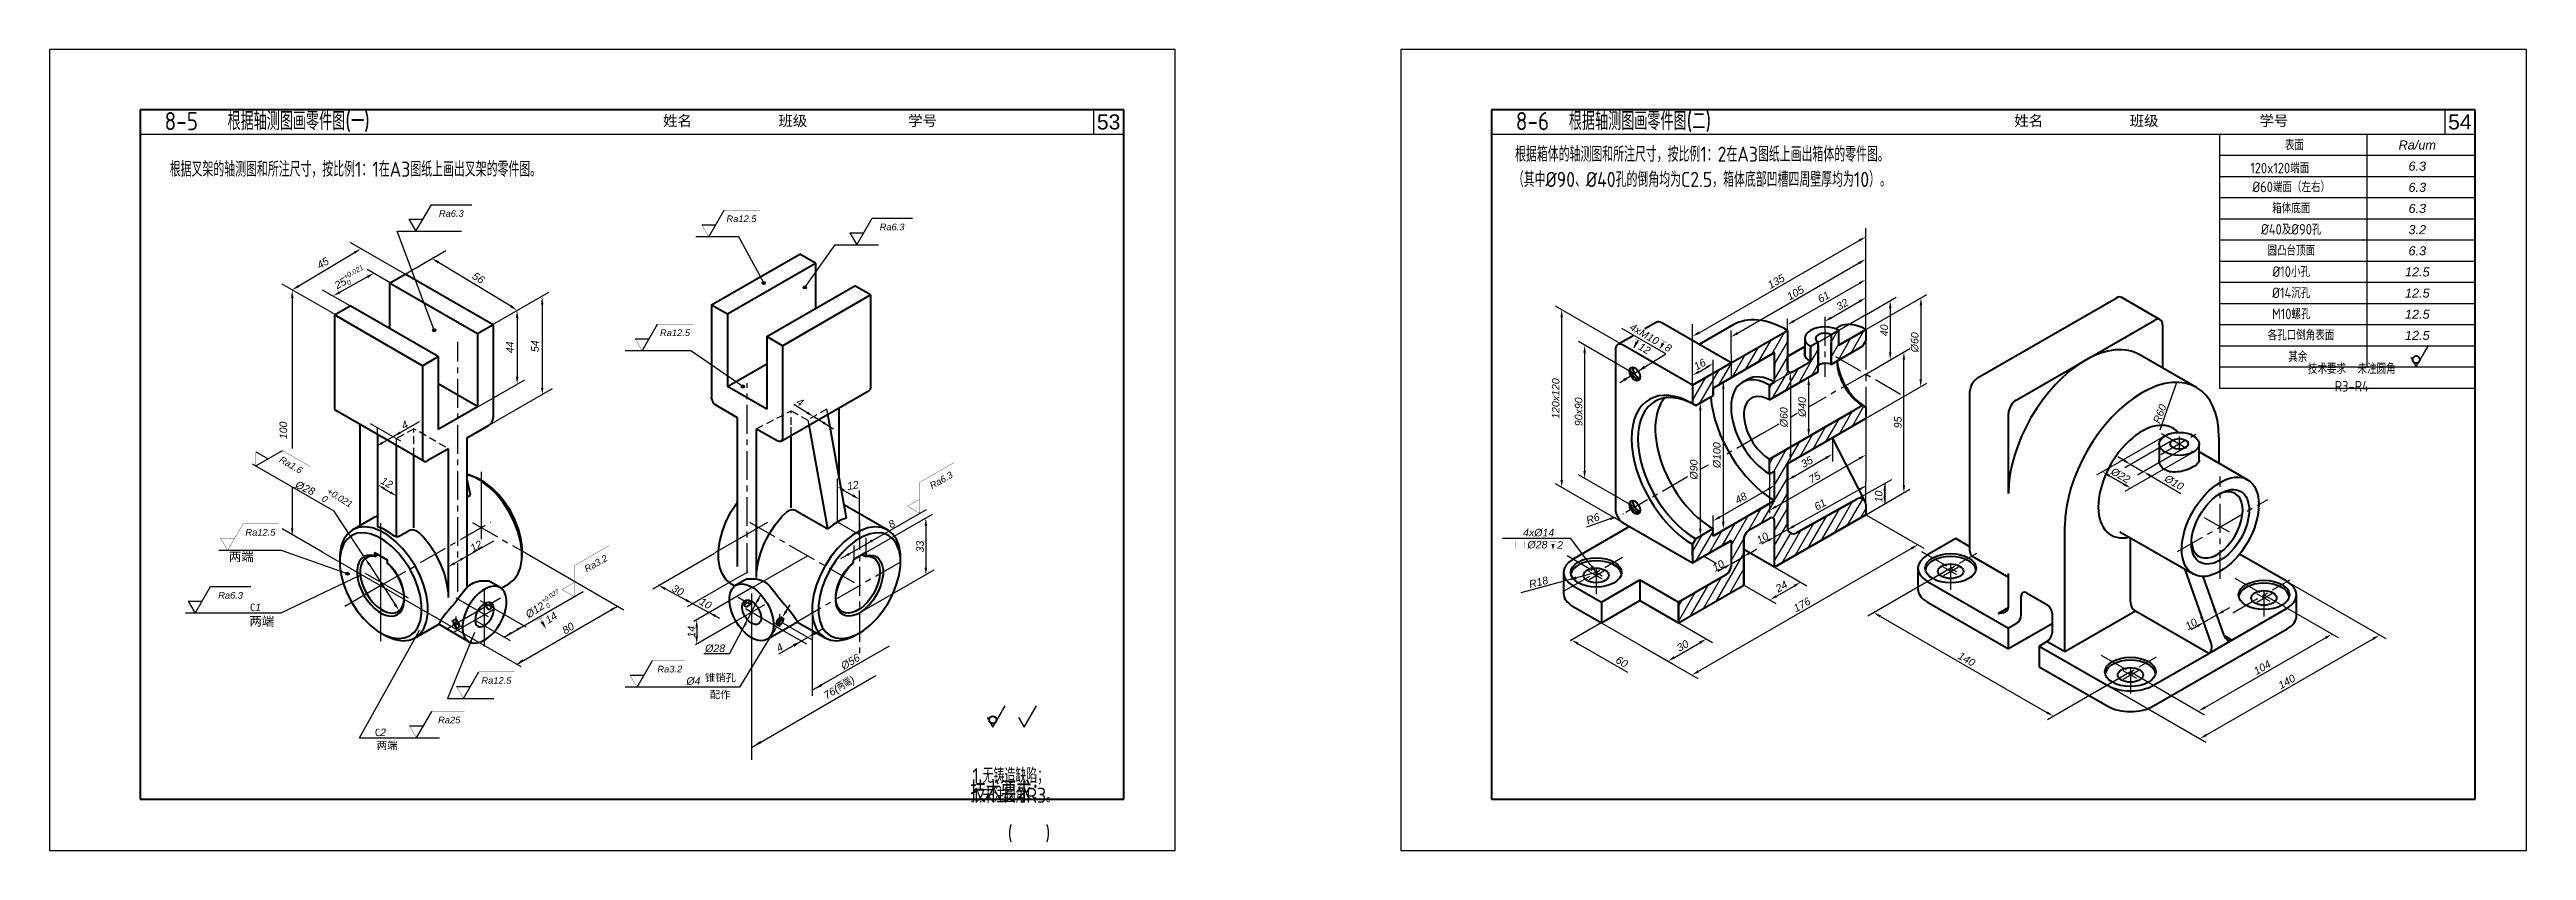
# Model space of a CAD drawing. Header units: millimetres. Extents: x 769 to 2439, y 381 to 1643.
# Drawn here: x 769 to 1587, y 1049 to 1314 of the extents above; entities that cross this region are included whole.
import ezdxf
from ezdxf.enums import TextEntityAlignment as Align

# ---------------------------------------------------------------- set-up
doc = ezdxf.new("R2010")
doc.units = ezdxf.units.MM
doc.linetypes.add('CENTER', pattern=[50.8, 31.75, -6.35, 6.35, -6.35])
doc.linetypes.add('HIDDEN', pattern=[9.525, 6.35, -3.175])
for name, color, linetype in [('7标注层', 7, 'Continuous'), ('尺寸标注', 250, 'Continuous'), ('文字', 7, 'Continuous'), ('答案细实线', 7, 'Continuous'), ('虚线', 250, 'HIDDEN')]:
    doc.layers.add(name, color=color, linetype=linetype)
doc.layers.add('答案粗实线', color=7, linetype='Continuous', lineweight=60)
doc.layers.add('粗实线', color=7, linetype='Continuous', lineweight=50)
doc.styles.add('DIM', font='ariali.ttf')
doc.styles.add('style1', font='', dxfattribs={"width": 0.7, "oblique": 15, "height": 3.5})
doc.styles.add('汉字', font='gbenor.shx', dxfattribs={"height": 5, "bigfont": 'gbcbig.shx'})
doc.styles.get('style1').set_extended_font_data('FangSong_GB2312')
doc.dimstyles.new('副本 Standard', dxfattribs={"dimtxt": 2.5, "dimasz": 2.5, "dimexe": 2, "dimexo": 0.2, "dimgap": 0.7, "dimtad": 1, "dimdec": 0, "dimlfac": 2, "dimzin": 0, "dimdsep": 46, "dimtxsty": '汉字', "dimcen": 0.09, "dimadec": 0, "dimazin": 0, "dimtfac": 1, "dimtdec": 0, "dimtofl": 0, "dimtmove": 0, "dimatfit": 0, "dimfxl": 0, "dimtolj": 1, "dimtzin": 0, "dimarcsym": 0})
pattern_1 = [(60, (486.6915, 778.9164), (-2.1650635, 1.25), [])]

msp = doc.modelspace()

# ---------------------------------------------------------------- texts
at = {"layer": '7标注层', "ltscale": 0.6, "style": 'DIM'}
for s, p in [('Ra6.3', (901.323, 1259.439)), ('Ra12.5', (997.221, 1257.697)), ('Ra6.3', (1046.993, 1254.994)), ('Ra12.5', (975.258, 1219.994)), ('Ra12.5', (838.253, 1153.967)), ('Ra6.3', (828.396, 1133.125)), ('Ra12.5', (916.236, 1104.95)), ('Ra3.2', (973.534, 1108.717)), ('Ra25', (900.645, 1091.9))]:
    msp.add_text(s, height=2.2, dxfattribs=at).set_placement(p, align=Align.MIDDLE_CENTER)
at = {"layer": '7标注层', "style": 'DIM'}
for s, height, rotation, p in [('4', 2.5, 28.656751, (886.057, 1187.261)), ('12', 2.5, 330, (877.328, 1169.658)), ('0', 2.16, 328, (857.906, 1164.009)), ('+0.021', 2.16, 328, (859.595, 1166.431)), ('12', 2.5, 29.672691, (908.848, 1146.738)), ('%%c12', 2.5, 32.809261, (927.284, 1124.795)), ('+0.027', 1.5, 32.809261, (931.92, 1130.146)), ('0', 1.5, 32.809261, (933.46, 1128.375)), ('10', 2.5, 330.867181, (982.714, 1129.636)), ('    14', 2.5, 32.809261, (930.516, 1120.89))]:
    msp.add_text(s, height=height, rotation=rotation, dxfattribs=at).set_placement(p, align=Align.BOTTOM_LEFT)
at = {"layer": '7标注层', "ltscale": 0.6, "style": 'DIM'}
for s, rotation, p in [('Ra1.6', 330, (848.348, 1176.274)), ('Ra6.3', 30, (1063.223, 1171.234)), ('Ra3.2', 30, (949.123, 1143.683))]:
    msp.add_text(s, height=2.2, rotation=rotation, dxfattribs=at).set_placement(p, align=Align.MIDDLE_CENTER)
at = {"layer": '7标注层', "width": 1.003}
for s, height, style, p in [('两端', 3, 'style1', (827.815, 1143.537)), ('两端', 3, 'style1', (834.587, 1122.194)), ('锥销孔', 2.5, 'style1', (985.139, 1103.904)), ('配作', 2.5, 'style1', (986.761, 1098.299)), ('两端', 2.5, 'style1', (876.695, 1081.47)), ('技术要求：', 7, '汉字', (1072.874, 1062.476)), ('1.无铸造缺陷；', 5, '汉字', (1073.529, 1069.469)), ('1.未注圆角R3。', 5, '汉字', (1073.529, 1062.969))]:
    msp.add_text(s, height=height, dxfattribs=dict(at, style=style)).set_placement(p, align=Align.BOTTOM_LEFT)
at = {"layer": '7标注层', "style": '汉字'}
msp.add_text('(    )', height=5, dxfattribs=at).set_placement((1085.231, 1050.409), align=Align.BOTTOM_LEFT)
at = {"layer": '7标注层', "attachment_point": 5}
for s, insert, char_height, width, style in [('根据叉架的轴测图和所注尺寸，按比例1：1在A3图纸上画出叉架的零件图。', (869.643, 1274.017), 5, 238.52083, '汉字'), ('根据箱体的轴测图和所注尺寸，按比例1：2在A3图纸上画出箱体的零件图。\\P（其中%%C90、%%C40孔的倒角均为C2.5，箱体底部凹槽四周壁厚均为10）。{\\fFangSong_GB2312|b0|i0|c134|p49; }', (1314.611, 1274.796), 5, 238.52083, '汉字'), ('表面', (1510.436, 1282.088), 3.5, 37.02193, '汉字'), ('Ra/{\\fArial|b0|i1|c238|p34;u}m', (1551.022, 1282.088), 3, 37.02193, 'DIM'), ('120x120端面', (1505.569, 1274.478), 3.5, 37.02193, '汉字'), ('%%C60端面（左右）', (1509.369, 1268.204), 3.5, 37.02193, '汉字'), ('6.3', (1551.022, 1275.088), 3, 37.02193, 'DIM'), ('6.3', (1551.022, 1268.088), 3, 37.02193, 'DIM'), ('箱体底面', (1509.369, 1261.204), 3.5, 37.02193, '汉字'), ('6.3', (1551.022, 1261.088), 3, 37.02193, 'DIM'), ('%%C40及%%C90孔', (1509.369, 1254.204), 3.5, 37.02193, '汉字'), ('3.2', (1551.022, 1254.088), 3, 37.02193, 'DIM'), ('圆凸台顶面', (1509.369, 1247.204), 3.5, 37.02193, '汉字'), ('6.3', (1551.022, 1247.088), 3, 37.02193, 'DIM'), ('%%C10小孔', (1509.369, 1240.204), 3.5, 37.02193, '汉字'), ('12.5', (1551.022, 1240.088), 3, 37.02193, 'DIM'), ('%%C14沉孔', (1509.369, 1233.204), 3.5, 37.02193, '汉字'), ('M10螺孔', (1509.369, 1226.204), 3.5, 37.02193, '汉字'), ('12.5', (1551.022, 1233.088), 3, 37.02193, 'DIM'), ('各孔口倒角表面', (1512.595, 1219.204), 3.5, 37.02193, '汉字'), ('12.5', (1551.022, 1226.088), 3, 37.02193, 'DIM'), ('12.5', (1551.022, 1219.088), 3, 37.02193, 'DIM'), ('其余', (1511.532, 1212.088), 3.5, 37.02193, '汉字'), ('技术要求  未注圆角R3-R4', (1529.359, 1205.204), 3.5, 37.02193, '汉字')]:
    msp.add_mtext(s, dxfattribs=dict(at, insert=insert, char_height=char_height, width=width, style=style))
at = {"layer": '7标注层', "ltscale": 0.6, "char_height": 2.5, "attachment_point": 5, "style": 'DIM'}
for s, insert, rotation in [('45', (858.887, 1243.049), 30.91819), ('56', (910.274, 1238.119), 328.880454), ('44', (920.688, 1215.172), 90), ('54', (928.988, 1215.521), 90), ('100', (845.836, 1187.704), 90), ('33', (1056.246, 1149.251), 90), ('30', (976.197, 1134.824), 331.61002)]:
    msp.add_mtext(s, dxfattribs=dict(at, insert=insert, rotation=rotation))
at = {"layer": '7标注层', "char_height": 2.5, "style": 'DIM'}
for s, insert, attachment_point, rotation in [('\\A1;25\\H0.667x;\\S+0.021^ 0;', (867.819, 1238.109), 5, 29.189861), ('135', (1339.157, 1236.969), 5, 29.928889), ('105', (1345.532, 1233.148), 5, 29.928889), ('61', (1354.853, 1231.825), 5, 29.928889), ('32', (1361.004, 1229.362), 5, 29.928889), ('4xM10   8\\P12', (1296.687, 1216.577), 5, 330), ('\\A1;16', (1313.911, 1209.538), 5, 29.928889), ('\\A1;4', (1016.585, 1197.06), 5, 328.415655), ('R60', (1465.926, 1193.184), 5, 69.310567), ('35', (1349.316, 1177.239), 5, 30), ('%%c28', (849.504, 1168.798), 7, 335.05), ('\\A1;12', (1034.039, 1169.499), 5, 10), ('75', (1351.839, 1172.111), 5, 30), ('48', (1327.501, 1165.302), 5, 30), ('61', (1353.7, 1163.151), 5, 29.310567), ('\\A1;10', (1373.04, 1165.805), 5, 90), ('\\A1;8', (1046.886, 1156.738), 5, 30), ('\\A1;R6', (1278.592, 1158.51), 5, 19.073067), ('R18', (1260.627, 1137.453), 5, 14.073067), ('80', (939.005, 1120.091), 7, 32.809261), ('\\A1;14', (980.68, 1121.072), 5, 90), ('\\A1;4', (1009.815, 1115.842), 5, 30.028603), ('60', (1288.148, 1111.128), 5, 330)]:
    msp.add_mtext(s, dxfattribs=dict(at, insert=insert, attachment_point=attachment_point, rotation=rotation))
at = {"layer": '7标注层', "transparency": 16777216, "char_height": 2.5, "attachment_point": 5, "style": 'DIM'}
for s, insert, rotation in [('\\A1;%%c60', (1341.72, 1192.051), 90), ('\\A1;%%c40', (1347.766, 1195.428), 90), ('\\A1;%%c100', (1319.566, 1179.485), 90), ('\\A1;%%c90', (1311.962, 1174.745), 90), ('\\A1;10', (1334.647, 1152.067), 29.310567), ('\\A1;10', (1320.04, 1142.923), 30)]:
    msp.add_mtext(s, dxfattribs=dict(at, insert=insert, rotation=rotation))
at = {"layer": '7标注层', "char_height": 2.5, "style": 'DIM'}
for s, insert, attachment_point in [('4x%%C14', (1255.519, 1153.839), 4), ('%%C28', (1256.956, 1149.848), 4), ('2', (1266.768, 1149.765), 4), ('{\\Ftxt|c0;C}1', (834.804, 1127.86), 7), ('%%C28', (985.207, 1114.255), 7), ('%%c4', (979.012, 1103.445), 7), ('{\\Ftxt|c0;C}2', (876.08, 1086.5), 7)]:
    msp.add_mtext(s, dxfattribs=dict(at, insert=insert, attachment_point=attachment_point))
at = {"layer": '尺寸标注', "color": 7, "char_height": 5, "width": 10, "attachment_point": 5}
for s, insert in [('{\\fArial|b0|i0|c0|p34;53}', (1118.56, 1289.704)), ('{\\fArial|b0|i0|c0|p34;54}', (1565.103, 1289.704))]:
    msp.add_mtext(s, dxfattribs=dict(at, insert=insert))
at = {"layer": '文字', "color": 7, "char_height": 6, "width": 313.5, "attachment_point": 4, "style": '汉字'}
for s, insert in [('  8-5   根据轴测图画零件图(一)', (800.06, 1289.704)), ('  8-6  根据轴测图画零件图(二)', (1246.603, 1289.704))]:
    msp.add_mtext(s, dxfattribs=dict(at, insert=insert))
at = {"layer": '文字', "color": 7, "char_height": 3.5, "width": 313.5, "attachment_point": 4}
for insert in [(966.535, 1289.931), (1413.077, 1289.931)]:
    msp.add_mtext('{\\fSimSun|b0|i0|c134|p2;  姓名            班级              学号}', dxfattribs=dict(at, insert=insert))
at = {"layer": '答案细实线', "char_height": 2.5, "attachment_point": 7, "rotation": 31, "style": 'DIM'}
for s, insert in [('%%c56', (1031.061, 1108.317)), ('76({\\Fgbenor.shx,gbcbig.shx|c134;两端})', (1025.727, 1098.039))]:
    msp.add_mtext(s, dxfattribs=dict(at, insert=insert))

# ---------------------------------------------------------------- blocks, each defined once
blk = doc.blocks.new('*D170')
at = {"layer": '7标注层', "color": 0, "lineweight": -2, "transparency": 16777216}
for p, q in [((1294.31, 1131.26), (1318.08, 1117.54)), ((1281.58, 1123.92), (1305.36, 1110.19)), ((1305.52, 1112.6), (1313.92, 1117.44))]:
    blk.add_line(p, q, dxfattribs=at)
at = {"layer": '7标注层', "color": 0, "transparency": 16777216}
for points in [[(1313.71, 1117.81), (1314.13, 1117.08), (1316.08, 1118.69)], [(1305.31, 1112.96), (1305.73, 1112.24), (1303.36, 1111.35)]]:
    blk.add_solid(points, dxfattribs=at)
at = {"layer": 'Defpoints', "color": 0, "transparency": 16777216}
for p in [(1294.11, 1131.38), (1281.38, 1124.03), (1316.08, 1118.69)]:
    blk.add_point(p, dxfattribs=at)
at = {"layer": '7标注层', "color": 0, "transparency": 16777216, "insert": (1308.26, 1116.46), "char_height": 2.5, "attachment_point": 5, "rotation": 30, "style": 'DIM'}
blk.add_mtext('\\A1;30', dxfattribs=at)
blk = doc.blocks.new('*D171')
at = {"layer": '7标注层', "color": 0, "lineweight": -2, "transparency": 16777216}
for p, q in [((1338.86, 1142.29), (1349.24, 1136.3)), ((1328.68, 1136.41), (1339.05, 1130.42)), ((1339.22, 1132.82), (1345.07, 1136.2))]:
    blk.add_line(p, q, dxfattribs=at)
at = {"layer": '7标注层', "color": 0, "transparency": 16777216}
for points in [[(1339.01, 1133.18), (1339.43, 1132.46), (1337.05, 1131.57)], [(1344.86, 1136.56), (1345.28, 1135.84), (1347.24, 1137.45)]]:
    blk.add_solid(points, dxfattribs=at)
at = {"layer": 'Defpoints', "color": 0, "transparency": 16777216}
for p in [(1338.66, 1142.4), (1328.48, 1136.52), (1347.24, 1137.45)]:
    blk.add_point(p, dxfattribs=at)
at = {"layer": '7标注层', "color": 0, "transparency": 16777216, "insert": (1340.9, 1136.05), "char_height": 2.5, "attachment_point": 5, "rotation": 30, "style": 'DIM'}
blk.add_mtext('\\A1;24', dxfattribs=at)
blk = doc.blocks.new('*D59')
at = {"layer": '7标注层', "color": 0, "lineweight": -2, "transparency": 16777216}
for p, q in [((1368.98, 1159.68), (1387.98, 1148.71)), ((1313.47, 1108), (1383.81, 1148.62)), ((1294.31, 1116.57), (1313.31, 1105.6))]:
    blk.add_line(p, q, dxfattribs=at)
at = {"layer": '7标注层', "color": 0, "transparency": 16777216}
for points in [[(1383.61, 1148.98), (1384.02, 1148.25), (1385.98, 1149.87)], [(1313.27, 1108.36), (1313.68, 1107.64), (1311.31, 1106.75)]]:
    blk.add_solid(points, dxfattribs=at)
at = {"layer": 'Defpoints', "color": 0, "transparency": 16777216}
for p in [(1368.78, 1159.79), (1385.98, 1149.87), (1294.11, 1116.68)]:
    blk.add_point(p, dxfattribs=at)
at = {"layer": '7标注层', "color": 0, "transparency": 16777216, "insert": (1347.66, 1130.02), "char_height": 2.5, "attachment_point": 5, "rotation": 30, "style": 'DIM'}
blk.add_mtext('\\A1;176', dxfattribs=at)
blk = doc.blocks.new('*D60')
at = {"layer": '7标注层', "color": 0, "lineweight": -2, "transparency": 16777216}
for p, q in [((1368.98, 1206.45), (1383.36, 1214.75)), ((1381.36, 1169.56), (1381.36, 1211.1)), ((1368.98, 1159.91), (1383.36, 1168.21))]:
    blk.add_line(p, q, dxfattribs=at)
at = {"layer": '7标注层', "color": 0, "transparency": 16777216}
for points in [[(1380.94, 1211.1), (1381.77, 1211.1), (1381.36, 1213.6)], [(1380.94, 1169.56), (1381.77, 1169.56), (1381.36, 1167.06)]]:
    blk.add_solid(points, dxfattribs=at)
at = {"layer": 'Defpoints', "color": 0, "transparency": 16777216}
for p in [(1381.36, 1213.6), (1368.78, 1206.33), (1368.78, 1159.79)]:
    blk.add_point(p, dxfattribs=at)
at = {"layer": '7标注层', "color": 0, "transparency": 16777216, "insert": (1379.38, 1190.33), "char_height": 2.5, "attachment_point": 5, "rotation": 90, "style": 'DIM'}
blk.add_mtext('\\A1;95', dxfattribs=at)
blk = doc.blocks.new('*D172')
at = {"layer": '7标注层', "color": 0, "lineweight": -2, "transparency": 16777216}
for p, q in [((1368.98, 1226.05), (1378.85, 1231.75)), ((1376.85, 1228.09), (1376.85, 1213.5)), ((1368.98, 1206.45), (1378.85, 1212.15))]:
    blk.add_line(p, q, dxfattribs=at)
at = {"layer": '7标注层', "color": 0, "transparency": 16777216}
for points in [[(1376.44, 1228.09), (1377.27, 1228.09), (1376.85, 1230.59)], [(1376.44, 1213.5), (1377.27, 1213.5), (1376.85, 1211)]]:
    blk.add_solid(points, dxfattribs=at)
at = {"layer": 'Defpoints', "color": 0, "transparency": 16777216}
for p in [(1368.78, 1225.93), (1368.78, 1206.33), (1376.85, 1211)]:
    blk.add_point(p, dxfattribs=at)
at = {"layer": '7标注层', "color": 0, "transparency": 16777216, "insert": (1374.88, 1220.79), "char_height": 2.5, "attachment_point": 5, "rotation": 90, "style": 'DIM'}
blk.add_mtext('\\A1;40', dxfattribs=at)
blk = doc.blocks.new('*D173')
at = {"layer": '7标注层', "color": 0, "lineweight": -2, "transparency": 16777216}
for p, q in [((1368.98, 1221.15), (1389, 1232.7)), ((1386.99, 1229.05), (1386.91, 1204.6)), ((1368.89, 1191.7), (1388.91, 1203.26))]:
    blk.add_line(p, q, dxfattribs=at)
at = {"layer": '7标注层', "color": 0, "transparency": 16777216}
for points in [[(1386.57, 1229.05), (1387.4, 1229.05), (1386.99, 1231.55)], [(1386.5, 1204.6), (1387.33, 1204.6), (1386.91, 1202.1)]]:
    blk.add_solid(points, dxfattribs=at)
at = {"layer": 'Defpoints', "color": 0, "transparency": 16777216}
for p in [(1368.78, 1221.03), (1386.91, 1202.1), (1368.69, 1191.59)]:
    blk.add_point(p, dxfattribs=at)
at = {"layer": '7标注层', "color": 0, "transparency": 16777216, "insert": (1384.97, 1216.83), "char_height": 2.5, "attachment_point": 5, "rotation": 89.82816, "style": 'DIM'}
blk.add_mtext('\\A1;%%c60', dxfattribs=at)
blk = doc.blocks.new('*D174')
at = {"layer": '7标注层', "color": 0, "lineweight": -2, "transparency": 16777216}
for p, q in [((1288.39, 1216), (1266.28, 1228.77)), ((1268.28, 1171.33), (1268.28, 1225.12)), ((1288.39, 1157.22), (1266.28, 1169.98))]:
    blk.add_line(p, q, dxfattribs=at)
at = {"layer": '7标注层', "color": 0, "transparency": 16777216}
for points in [[(1267.86, 1225.12), (1268.7, 1225.12), (1268.28, 1227.62)], [(1267.86, 1171.33), (1268.7, 1171.33), (1268.28, 1168.83)]]:
    blk.add_solid(points, dxfattribs=at)
at = {"layer": 'Defpoints', "color": 0, "transparency": 16777216}
for p in [(1268.28, 1227.62), (1288.59, 1215.89), (1288.59, 1157.1)]:
    blk.add_point(p, dxfattribs=at)
at = {"layer": '7标注层', "color": 0, "transparency": 16777216, "insert": (1266.31, 1198.22), "char_height": 2.5, "attachment_point": 5, "rotation": 90, "style": 'DIM'}
blk.add_mtext('\\A1;120x120', dxfattribs=at)
blk = doc.blocks.new('*D175')
at = {"layer": '7标注层', "color": 0, "lineweight": -2, "transparency": 16777216}
for p, q in [((1292.21, 1206.45), (1273.86, 1217.05)), ((1275.86, 1213.39), (1275.86, 1174.3)), ((1292.21, 1162.36), (1273.86, 1172.96))]:
    blk.add_line(p, q, dxfattribs=at)
at = {"layer": '7标注层', "color": 0, "transparency": 16777216}
for points in [[(1275.44, 1213.39), (1276.28, 1213.39), (1275.86, 1215.89)], [(1275.44, 1174.3), (1276.28, 1174.3), (1275.86, 1171.8)]]:
    blk.add_solid(points, dxfattribs=at)
at = {"layer": 'Defpoints', "color": 0, "transparency": 16777216}
for p in [(1292.41, 1206.33), (1275.86, 1171.8), (1292.41, 1162.24)]:
    blk.add_point(p, dxfattribs=at)
at = {"layer": '7标注层', "color": 0, "transparency": 16777216, "insert": (1273.88, 1193.85), "char_height": 2.5, "attachment_point": 5, "rotation": 90, "style": 'DIM'}
blk.add_mtext('\\A1;90x90', dxfattribs=at)
blk = doc.blocks.new('*D176')
at = {"layer": '7标注层', "color": 0, "lineweight": -2, "transparency": 16777216}
for p, q in [((1500.54, 1133.14), (1524.83, 1119.12)), ((1480.87, 1096.05), (1520.66, 1119.02)), ((1456.42, 1107.67), (1480.71, 1093.64))]:
    blk.add_line(p, q, dxfattribs=at)
at = {"layer": '7标注层', "color": 0, "transparency": 16777216}
for points in [[(1520.46, 1119.38), (1520.87, 1118.66), (1522.83, 1120.27)], [(1480.66, 1096.41), (1481.08, 1095.69), (1478.71, 1094.8)]]:
    blk.add_solid(points, dxfattribs=at)
at = {"layer": 'Defpoints', "color": 0, "transparency": 16777216}
for p in [(1500.34, 1133.26), (1522.83, 1120.27), (1456.22, 1107.78)]:
    blk.add_point(p, dxfattribs=at)
at = {"layer": '7标注层', "color": 0, "transparency": 16777216, "insert": (1499.78, 1109.25), "char_height": 2.5, "attachment_point": 5, "rotation": 30, "style": 'DIM'}
blk.add_mtext('\\A1;104', dxfattribs=at)
blk = doc.blocks.new('*D177')
at = {"layer": '7标注层', "color": 0, "lineweight": -2, "transparency": 16777216}
for p, q in [((1508.18, 1137.55), (1540.58, 1118.84)), ((1481.35, 1086.96), (1536.42, 1118.75)), ((1448.78, 1103.26), (1481.18, 1084.55))]:
    blk.add_line(p, q, dxfattribs=at)
at = {"layer": '7标注层', "color": 0, "transparency": 16777216}
for points in [[(1536.21, 1119.11), (1536.62, 1118.39), (1538.58, 1120)], [(1481.14, 1087.32), (1481.56, 1086.59), (1479.18, 1085.71)]]:
    blk.add_solid(points, dxfattribs=at)
at = {"layer": 'Defpoints', "color": 0, "transparency": 16777216}
for p in [(1507.98, 1137.67), (1538.58, 1120), (1448.58, 1103.37)]:
    blk.add_point(p, dxfattribs=at)
at = {"layer": '7标注层', "color": 0, "transparency": 16777216, "insert": (1507.89, 1104.56), "char_height": 2.5, "attachment_point": 5, "rotation": 30, "style": 'DIM'}
blk.add_mtext('\\A1;140', dxfattribs=at)
blk = doc.blocks.new('*D61')
at = {"layer": '7标注层', "color": 0, "lineweight": -2, "transparency": 16777216}
for p, q in [((1478.35, 1122.95), (1476.19, 1121.7)), ((1480.42, 1124.38), (1479.52, 1125.94)), ((1484.66, 1126.83), (1483.76, 1128.39)), ((1486.92, 1127.9), (1489.09, 1129.15))]:
    blk.add_line(p, q, dxfattribs=at)
at = {"layer": '7标注层', "color": 0, "transparency": 16777216}
for points in [[(1478.14, 1123.31), (1478.56, 1122.59), (1480.52, 1124.2)], [(1486.72, 1128.26), (1487.13, 1127.54), (1484.76, 1126.65)]]:
    blk.add_solid(points, dxfattribs=at)
at = {"layer": 'Defpoints', "color": 0, "transparency": 16777216}
for p in [(1480.52, 1124.2), (1484.76, 1126.65), (1484.76, 1126.65)]:
    blk.add_point(p, dxfattribs=at)
at = {"layer": '7标注层', "color": 0, "transparency": 16777216, "insert": (1476.32, 1123.6), "char_height": 2.5, "attachment_point": 5, "rotation": 30, "style": 'DIM'}
blk.add_mtext('\\A1;10', dxfattribs=at)
blk = doc.blocks.new('*D178')
at = {"layer": '7标注层', "color": 0, "lineweight": -2, "transparency": 16777216}
for p, q in [((1396.62, 1141.96), (1369.42, 1126.26)), ((1373.58, 1126.16), (1428.65, 1094.37)), ((1456.02, 1107.67), (1428.81, 1091.96))]:
    blk.add_line(p, q, dxfattribs=at)
at = {"layer": '7标注层', "color": 0, "transparency": 16777216}
for points in [[(1373.79, 1126.52), (1373.37, 1125.8), (1371.42, 1127.41)], [(1428.86, 1094.73), (1428.44, 1094.01), (1430.81, 1093.12)]]:
    blk.add_solid(points, dxfattribs=at)
at = {"layer": 'Defpoints', "color": 0, "transparency": 16777216}
for p in [(1396.82, 1142.08), (1456.22, 1107.78), (1430.81, 1093.12)]:
    blk.add_point(p, dxfattribs=at)
at = {"layer": '7标注层', "color": 0, "transparency": 16777216, "insert": (1402.1, 1111.98), "char_height": 2.5, "attachment_point": 5, "rotation": 330, "style": 'DIM'}
blk.add_mtext('\\A1;140', dxfattribs=at)
blk = doc.blocks.new('*D62')
at = {"layer": '7标注层', "color": 0, "lineweight": -2, "transparency": 16777216}
for p, q in [((1467.47, 1185.81), (1444.99, 1172.83)), ((1476.81, 1180.42), (1454.33, 1167.44)), ((1449.16, 1172.73), (1454.16, 1169.85))]:
    blk.add_line(p, q, dxfattribs=at)
at = {"layer": '7标注层', "color": 0, "transparency": 16777216}
for points in [[(1449.37, 1173.09), (1448.95, 1172.37), (1446.99, 1173.98)], [(1454.37, 1170.21), (1453.95, 1169.48), (1456.33, 1168.6)]]:
    blk.add_solid(points, dxfattribs=at)
at = {"layer": 'Defpoints', "color": 0, "transparency": 16777216}
for p in [(1467.67, 1185.92), (1477.01, 1180.53), (1456.33, 1168.6)]:
    blk.add_point(p, dxfattribs=at)
at = {"layer": '7标注层', "color": 0, "transparency": 16777216, "insert": (1452.97, 1172.79), "char_height": 2.5, "attachment_point": 5, "rotation": 330, "style": 'DIM'}
blk.add_mtext('\\A1;%%c22', dxfattribs=at)
blk = doc.blocks.new('*D63')
at = {"layer": '7标注层', "color": 0, "lineweight": -2, "transparency": 16777216}
for p, q in [((1454.17, 1177.69), (1452.01, 1178.94)), ((1470.02, 1184.34), (1454.34, 1175.28)), ((1474.26, 1181.89), (1458.58, 1172.83)), ((1462.74, 1172.74), (1472.92, 1166.86))]:
    blk.add_line(p, q, dxfattribs=at)
at = {"layer": '7标注层', "color": 0, "transparency": 16777216}
for points in [[(1454.38, 1178.05), (1453.96, 1177.33), (1456.34, 1176.44)], [(1462.95, 1173.1), (1462.54, 1172.38), (1460.58, 1173.99)]]:
    blk.add_solid(points, dxfattribs=at)
at = {"layer": 'Defpoints', "color": 0, "transparency": 16777216}
for p in [(1470.22, 1184.45), (1474.46, 1182), (1460.58, 1173.99)]:
    blk.add_point(p, dxfattribs=at)
at = {"layer": '7标注层', "color": 0, "transparency": 16777216, "insert": (1470.66, 1170.45), "char_height": 2.5, "attachment_point": 5, "rotation": 330, "style": 'DIM'}
blk.add_mtext('\\A1;%%c10', dxfattribs=at)

# ---------------------------------------------------------------- dimensions: what is measured, and where the dimension line sits
at = {"layer": '7标注层'}
for p1, p2, distance, text, override, picture, middle in [((1288.595, 1157.1), (1288.595, 1215.888), 20.313, '120x120', {"dimtxsty": 'DIM'}, '*D174', (1266.305, 1198.222)), ((1368.781, 1221.032), (1368.692, 1191.587), 18.182, '%%c60', {"dimtxsty": 'DIM', "dimtmove": 2}, '*D173', (1384.974, 1216.831)), ((1368.781, 1225.931), (1368.781, 1206.335), 8.073, '40', {"dimtxsty": 'DIM', "dimtmove": 2}, '*D172', (1374.878, 1220.794)), ((1292.413, 1206.335), (1292.413, 1162.244), -16.553, '90x90', {"dimtxsty": 'DIM'}, '*D175', (1273.883, 1193.847)), ((1368.781, 1159.795), (1368.781, 1206.335), -12.577, '95', {"dimtxsty": 'DIM', "dimtmove": 2}, '*D60', (1379.382, 1190.326)), ((1294.11, 1116.684), (1368.781, 1159.795), -17.198, '176', {"dimtxsty": 'DIM'}, '*D59', (1347.656, 1130.021)), ((1396.82, 1142.077), (1456.216, 1107.784), -25.403, '140', {"dimtxsty": 'DIM'}, '*D178', (1402.103, 1111.975)), ((1448.58, 1103.375), (1507.977, 1137.668), -30.604, '140', {"dimtxsty": 'DIM'}, '*D177', (1507.894, 1104.564)), ((1456.216, 1107.784), (1500.34, 1133.258), -22.49, '104', {"dimtxsty": 'DIM'}, '*D176', (1499.78, 1109.248))]:
    dim = msp.add_aligned_dim(p1=p1, p2=p2, distance=distance, text=text, dimstyle='副本 Standard', override=override, dxfattribs=at)
    dim.commit()
    dim.dimension.update_dxf_attribs({"geometry": picture, "text_midpoint": middle})
for base, p1, p2, angle, text, picture, middle in [((1456.327, 1168.595), (1467.672, 1185.922), (1477.005, 1180.534), 330, '%%c22', '*D62', (1451.991, 1171.099)), ((1460.58, 1173.99), (1470.217, 1184.453), (1474.46, 1182.003), 330, '%%c10', '*D63', (1469.675, 1168.739)), ((1316.083, 1118.695), (1281.382, 1124.032), (1294.11, 1131.38), 30, '30', '*D170', (1309.247, 1114.748))]:
    dim = msp.add_linear_dim(base=base, p1=p1, p2=p2, angle=angle, text=text, dimstyle='副本 Standard', override={"dimtxsty": 'DIM'}, dxfattribs=at)
    dim.commit()
    dim.dimension.update_dxf_attribs({"geometry": picture, "text_midpoint": middle, "dimtype": 161})
for base, p1, p2, override, picture, middle in [((1347.236, 1137.45), (1328.476, 1136.524), (1338.658, 1142.403), {"dimtxsty": 'DIM'}, '*D171', (1341.882, 1134.359)), ((1484.759, 1126.653), (1480.516, 1124.204), (1484.759, 1126.653), {"dimtxsty": 'DIM', "dimtmove": 2}, '*D61', (1476.323, 1123.6))]:
    dim = msp.add_linear_dim(base=base, p1=p1, p2=p2, angle=30, dimstyle='副本 Standard', override=override, dxfattribs=at)
    dim.commit()
    dim.dimension.update_dxf_attribs({"geometry": picture, "text_midpoint": middle, "dimtype": 161})

# ---------------------------------------------------------------- hatches: boundary and pattern name
at = {"layer": '文字'}
h = msp.add_hatch(color=256, dxfattribs=at)
h.dxf.hatch_style = 1
h.paths.add_polyline_path([(1005.077, 1236.478, 1), (1004.056, 1236.478, 1)])
h = msp.add_hatch(color=256, dxfattribs=at)
h.dxf.hatch_style = 1
h.paths.add_polyline_path([(1018.683, 1235.003, 1), (1017.662, 1235.003, 1)])
h = msp.add_hatch(color=256, dxfattribs=at)
h.dxf.hatch_style = 1
h.paths.add_polyline_path([(896.188, 1220.807, 1), (895.166, 1220.807, 1)])
h = msp.add_hatch(color=256, dxfattribs=at)
h.dxf.hatch_style = 1
h.paths.add_polyline_path([(998.192, 1202.218, 1), (997.171, 1202.218, 1)])
h = msp.add_hatch(color=256, dxfattribs=at)
h.dxf.hatch_style = 1
h.paths.add_polyline_path([(867.526, 1140.28, 1), (866.504, 1140.28, 1)])
at = {"layer": '答案细实线'}
h = msp.add_hatch(dxfattribs=at)
h.set_pattern_fill('ANSI31', color=256, scale=20, angle=15, style=0)
h.set_pattern_definition(pattern_1)
h.paths.add_polyline_path([(1338.658, 1213.438), (1342.901, 1220.787), (1324.233, 1210.009), (1311.505, 1202.661), (1311.505, 1196.537), (1312.566, 1195.925), (1318.293, 1199.231), (1318.293, 1201.681)])
h = msp.add_hatch(dxfattribs=at)
h.set_pattern_fill('ANSI31', color=256, scale=20, angle=15, style=0)
h.set_pattern_definition(pattern_1)
edge = h.paths.add_edge_path()
edge.add_line((1342.901, 1220.787), (1338.658, 1213.438))
edge.add_line((1338.658, 1213.438), (1338.658, 1203.64))
edge.add_line((1338.658, 1203.64), (1342.929, 1207.709))
edge.add_ellipse((1344.598, 1209.029), major_axis=(1.2, 2.078), ratio=0.5773503, start_angle=140.155233, end_angle=145.484123, ccw=False)
edge.add_ellipse((1344.598, 1209.029), major_axis=(1.2, 2.078), ratio=0.5773503, start_angle=135, end_angle=140.155233, ccw=False)
edge.add_line((1342.901, 1208.049), (1342.901, 1220.787))
h = msp.add_hatch(dxfattribs=at)
h.set_pattern_fill('ANSI31', color=256, scale=20, angle=15, style=0)
h.set_pattern_definition(pattern_1)
h.paths.add_polyline_path([(1367.72, 1215.52), (1368.781, 1217.358), (1368.781, 1221.032), (1359.871, 1215.888), (1359.871, 1220.787), (1357.326, 1219.317), (1357.326, 1209.519)])
h = msp.add_hatch(dxfattribs=at)
h.set_pattern_fill('ANSI31', color=256, scale=20, angle=15, style=0)
h.set_pattern_definition(pattern_1)
h.paths.add_polyline_path([(1353.083, 1216.868), (1350.537, 1215.398), (1353.083, 1210.584)])
h = msp.add_hatch(dxfattribs=at)
h.set_pattern_fill('ANSI31', color=256, scale=20, angle=15, style=0)
h.set_pattern_definition(pattern_1)
h.paths.add_polyline_path([(1350.537, 1215.398), (1350.537, 1210.499), (1353.083, 1207.07), (1353.083, 1210.584)])
h = msp.add_hatch(dxfattribs=at)
h.set_pattern_fill('ANSI31', color=256, scale=20, angle=15, style=0)
h.set_pattern_definition(pattern_1)
edge = h.paths.add_edge_path()
edge.add_line((1353.083, 1207.07), (1350.537, 1210.499))
edge.add_line((1350.537, 1210.499), (1344.598, 1207.07))
edge.add_ellipse((1344.598, 1209.029), major_axis=(1.2, 2.078), ratio=0.5773503, start_angle=214.515877, end_angle=225, ccw=False)
edge.add_ellipse((1344.598, 1209.029), major_axis=(1.2, 2.078), ratio=0.5773503, start_angle=209.028557, end_angle=214.515877, ccw=False)
edge.add_ellipse((1344.598, 1209.029), major_axis=(1.2, 2.078), ratio=0.5773503, start_angle=203.401839, end_angle=209.028557, ccw=False)
edge.add_ellipse((1344.598, 1209.029), major_axis=(1.2, 2.078), ratio=0.5773503, start_angle=197.658402, end_angle=203.401839, ccw=False)
edge.add_ellipse((1344.598, 1209.029), major_axis=(1.2, 2.078), ratio=0.5773503, start_angle=191.8242, end_angle=197.658402, ccw=False)
edge.add_ellipse((1344.598, 1209.029), major_axis=(1.2, 2.078), ratio=0.5773503, start_angle=185.927879, end_angle=191.8242, ccw=False)
edge.add_ellipse((1344.598, 1209.029), major_axis=(1.2, 2.078), ratio=0.5773503, start_angle=180, end_angle=185.927879, ccw=False)
edge.add_ellipse((1344.598, 1209.029), major_axis=(1.2, 2.078), ratio=0.5773503, start_angle=174.072121, end_angle=180, ccw=False)
edge.add_ellipse((1344.598, 1209.029), major_axis=(1.2, 2.078), ratio=0.5773503, start_angle=168.1758, end_angle=174.072121, ccw=False)
edge.add_ellipse((1344.598, 1209.029), major_axis=(1.2, 2.078), ratio=0.5773503, start_angle=162.341598, end_angle=168.1758, ccw=False)
edge.add_ellipse((1344.598, 1209.029), major_axis=(1.2, 2.078), ratio=0.5773503, start_angle=156.598161, end_angle=162.341598, ccw=False)
edge.add_ellipse((1344.598, 1209.029), major_axis=(1.2, 2.078), ratio=0.5773503, start_angle=150.971443, end_angle=156.598161, ccw=False)
edge.add_ellipse((1344.598, 1209.029), major_axis=(1.2, 2.078), ratio=0.5773503, start_angle=145.484123, end_angle=150.971443, ccw=False)
edge.add_line((1342.929, 1207.709), (1338.658, 1203.64))
edge.add_line((1338.658, 1203.64), (1336.961, 1202.661))
edge.add_line((1336.961, 1202.661), (1336.961, 1197.762))
edge.add_line((1336.961, 1197.762), (1353.083, 1207.07))

# ---------------------------------------------------------------- linework, layer by layer
at = {"linetype": 'CENTER', "ltscale": 0.3}
for p, q in [((1355.204, 1225.239), (1355.204, 1205.355)), ((903.467, 1134.237), (903.467, 1217.037, 1.204)), ((1358.775, 1212.112), (1381.685, 1198.885)), ((1368.781, 1217.358), (1368.781, 1195.312)), ((999.06, 1140.852), (999.06, 1203.365)), ((1368.781, 1206.335), (1349.889, 1195.428)), ((1340.071, 1189.759), (1334.429, 1186.502)), ((1346.101, 1193.241), (1343.843, 1191.937)), ((1462.705, 1188.79), (1462.86, 1188.701)), ((1334.429, 1186.502), (1321.69, 1179.147)), ((1466.329, 1179.759), (1478.38, 1186.716)), ((1466.457, 1186.624), (1477.005, 1180.534)), ((1472.339, 1185.643), (1472.339, 1181.003)), ((1309.809, 1172.287), (1289.428, 1160.52)), ((1316.636, 1176.229), (1314.08, 1174.753)), ((1485.915, 1138.579), (1485.915, 1172.451)), ((1471.759, 1147.621), (1501.631, 1164.868)), ((878.006, 1136.337), (914.379, 1157.337)), ((908.384, 1157.198), (925.81, 1147.137)), ((999.839, 1157.337), (1036.212, 1136.337)), ((1036.212, 1157.752), (1036.212, 1113.682)), ((1480.606, 1158.859), (1489.166, 1153.917)), ((1270.052, 1146.25), (1282.937, 1138.811)), ((1386.496, 1136.116), (1405.499, 1147.088)), ((1387.186, 1147.639), (1400.071, 1140.2)), ((1049.722, 1144.136), (1022.703, 1128.537)), ((1269.362, 1134.728), (1288.365, 1145.7)), ((1277.191, 1141.149), (1281.653, 1138.573)), ((1277.303, 1138.333), (1282.258, 1141.194)), ((1279.685, 1142.188), (1279.685, 1133.509)), ((1394.325, 1142.537), (1398.787, 1139.961)), ((1394.437, 1139.721), (1399.393, 1142.582)), ((1396.82, 1143.576), (1396.82, 1134.897)), ((1490.016, 1127.298), (1509.019, 1138.269)), ((1490.706, 1138.82), (1503.591, 1131.381)), ((1497.846, 1133.719), (1502.308, 1131.143)), ((1497.958, 1130.903), (1502.913, 1133.764)), ((1500.34, 1134.758), (1500.34, 1126.079)), ((1446.583, 1113.346), (1459.468, 1105.907)), ((1445.893, 1101.824), (1464.896, 1112.795)), ((1453.722, 1108.244), (1458.184, 1105.668)), ((1453.834, 1105.429), (1458.79, 1108.29)), ((1456.216, 1109.283), (1456.216, 1100.605))]:
    msp.add_line(p, q, dxfattribs=at)
for p, q in [((987.368, 1198.602), (987.368, 1198.602)), ((988.927, 1195.902), (988.927, 1195.902)), ((913.599, 1189.287), (913.599, 1189.287)), ((915.158, 1191.987), (915.158, 1191.987)), ((1009.192, 1184.202), (1009.192, 1184.202)), ((891.775, 1178.487), (891.775, 1178.487)), ((893.334, 1177.587), (893.334, 1177.587)), ((911.262, 1151.682), (911.262, 1174.028)), ((1022.443, 1178.487), (1022.443, 1178.487)), ((878.006, 1117.907), (878.006, 1157.002)), ((1005.835, 1157.198), (988.408, 1147.137)), ((858.806, 1147.422), (899.856, 1123.722)), ((1001.158, 1135.898), (1019.065, 1146.237, 1.2)), ((1034.307, 1149.566), (1034.307, 1145.017)), ((1038.291, 1152.161), (1038.291, 1147.317)), ((872.853, 1140.512), (887.046, 1132.317, 1.2)), ((999.32, 1140.837), (995.962, 1138.898)), ((917.562, 1132.174), (899.896, 1121.974)), ((913.647, 1125.959), (902.948, 1132.137)), ((915.618, 1128.652), (910.942, 1131.352)), ((912.301, 1116.215), (912.301, 1134.767)), ((918.792, 1119.334, 1.115), (944.869, 1134.381, 0.412)), ((995.395, 1124.54), (1004.958, 1130.061)), ((996.136, 1132.474), (999.856, 1130.327, 0.286)), ((997.944, 1129.844), (1000.883, 1131.541)), ((1000.558, 1133.763), (1000.558, 1122.235)), ((905.027, 1122.537), (901.389, 1124.637)), ((901.974, 1120.774), (915.467, 1128.564)), ((902.948, 1121.937), (902.948, 1126.137)), ((1008.812, 1122.756), (998.5, 1128.71)), ((1007.832, 1123.321), (1011.47, 1125.421)), ((1009.246, 1124.905, 1.009), (1011.725, 1123.474, 1.2)), ((1009.911, 1122.721), (1009.911, 1126.921)), ((1014.972, 1124.073), (1022.703, 1128.537))]:
    msp.add_line(p, q)
at = {"layer": '7标注层'}
for p, q in [((1485.658, 1285.704), (1485.658, 1201.704)), ((1485.658, 1285.704), (1570.103, 1285.704)), ((1534.331, 1285.704), (1534.331, 1208.704)), ((1485.658, 1278.704), (1570.103, 1278.704)), ((1485.658, 1271.704), (1570.103, 1271.704)), ((889.651, 1253.546), (894.731, 1262.346)), ((889.651, 1253.546), (894.731, 1262.346)), ((1485.658, 1264.704), (1570.103, 1264.704)), ((895.677, 1220.807), (883.424, 1253.546)), ((883.424, 1253.546), (904.675, 1253.546)), ((887.341, 1257.546), (891.96, 1257.546)), ((887.341, 1257.546), (889.651, 1253.546)), ((887.341, 1257.546), (889.651, 1253.546)), ((887.341, 1257.546), (891.96, 1257.546)), ((986.386, 1251.724), (991.466, 1260.524)), ((986.386, 1251.724), (991.466, 1260.524)), ((1033.011, 1253.101), (1037.63, 1253.101)), ((1033.011, 1253.101), (1035.32, 1249.101)), ((1033.011, 1253.101), (1035.32, 1249.101)), ((1033.011, 1253.101), (1037.63, 1253.101)), ((1035.32, 1249.101), (1040.401, 1257.901)), ((1035.32, 1249.101), (1040.401, 1257.901)), ((1368.781, 1221.032), (1368.781, 1254.636)), ((1485.658, 1257.704), (1570.103, 1257.704)), ((996.37, 1251.724), (982.189, 1251.724)), ((1004.567, 1236.478), (996.37, 1251.724)), ((1018.172, 1235.003), (1028.172, 1249.101)), ((1028.172, 1249.101), (1042.468, 1249.101)), ((1313.672, 1220.017), (1366.614, 1250.495)), ((1485.658, 1250.704), (1570.103, 1250.704)), ((864.506, 1233.392), (873.573, 1238.457)), ((1326.398, 1219.849), (1366.616, 1243.069)), ((1345.066, 1223.893), (1366.616, 1236.335)), ((1485.658, 1243.704), (1570.103, 1243.704)), ((1485.658, 1236.704), (1570.103, 1236.704)), ((1357.369, 1224.981), (1366.616, 1230.319)), ((1485.658, 1229.704), (1570.103, 1229.704)), ((964.422, 1214.021), (969.503, 1222.821)), ((964.422, 1214.021), (969.503, 1222.821)), ((1302.676, 1213.034), (1288.15, 1221.421)), ((1311.505, 1202.661), (1311.505, 1222.853)), ((1324.218, 1220.745), (1324.233, 1205.11)), ((1342.901, 1220.787), (1342.901, 1224.545)), ((1485.658, 1222.704), (1570.103, 1222.704)), ((980.469, 1214.021), (958.742, 1214.021)), ((997.682, 1202.218), (980.469, 1214.021)), ((1287.508, 1203.49), (1302.676, 1213.034)), ((1293.539, 1217.582), (1292.109, 1215.161)), ((1485.658, 1215.704), (1570.103, 1215.704)), ((1548.852, 1211.904), (1550.699, 1208.704)), ((1550.699, 1208.704), (1554.764, 1215.744)), ((1313.67, 1207.117), (1316.128, 1208.536)), ((1318.293, 1201.681), (1318.293, 1210.98)), ((1344.598, 1207.07), (1338.658, 1203.64)), ((1485.658, 1208.704), (1570.103, 1208.704)), ((1018.964, 1193.543), (1014.503, 1196.285)), ((1485.658, 1201.704), (1570.103, 1201.704)), ((874.557, 1189.94), (884.522, 1184.187)), ((877.191, 1182.841, 1.287), (890.866, 1190.635, -2.333)), ((1021.094, 1192.234), (1027.684, 1188.182)), ((1368.781, 1191.638), (1368.781, 1170.759)), ((836.777, 1175.928), (845.577, 1181.009)), ((836.777, 1175.928), (845.577, 1181.009)), ((836.777, 1180.547), (840.777, 1178.238)), ((836.777, 1180.547), (840.777, 1178.238)), ((1357.75, 1185.269), (1357.75, 1177.362)), ((835.497, 1176.667), (862.457, 1161.102)), ((1028.938, 1157.337), (1028.938, 1171.743)), ((1336.961, 1173.267), (1336.961, 1160.412)), ((1339.126, 1162.49), (1366.527, 1178.31)), ((1345.023, 1172.478), (1355.585, 1178.576)), ((1364.435, 1164.214), (1377.366, 1171.473)), ((1368.781, 1163.237), (1368.781, 1170.759)), ((879.301, 1168.335), (881.279, 1167.183)), ((1031.103, 1167.852), (1034.047, 1166.152)), ((1036.212, 1153.137), (1036.212, 1167.85)), ((1320.458, 1158.985), (1336.493, 1168.242)), ((1338.658, 1152.44), (1368.781, 1169.351)), ((1375.017, 1170.253), (1375.017, 1163.395)), ((1375.017, 1165.895), (1375.017, 1167.753)), ((858.806, 1147.422), (845.462, 1155.126)), ((872.946, 1145.247), (862.457, 1161.102)), ((1036.212, 1153.137), (1028.938, 1157.337)), ((1033.041, 1146.962), (1058.322, 1161.558)), ((1038.291, 1147.317), (1060.307, 1160.028)), ((1284.314, 1158.398), (1276.525, 1155.704)), ((1288.505, 1160.039), (1288.685, 1160.039)), ((1288.595, 1159.949), (1288.595, 1160.129)), ((1318.293, 1155.141), (1318.293, 1159.505)), ((845.216, 1147.993), (824.52, 1147.993)), ((867.015, 1140.28), (845.216, 1147.993)), ((902.373, 1143.732, 1.115), (915.397, 1151.155, -2.333)), ((925.81, 1147.137), (958.396, 1128.323)), ((967.934, 1135.316), (988.279, 1147.062)), ((1032.142, 1146.443), (1029.977, 1145.193)), ((1040.456, 1151.243), (1045.315, 1154.048)), ((1271.343, 1151.955), (1248.719, 1151.955)), ((1279.685, 1140.689), (1271.343, 1151.955)), ((1324.233, 1143.527), (1328.476, 1145.976)), ((870.914, 1139.564), (844.969, 1127.172)), ((874.26, 1143.246), (882.69, 1130.212)), ((995.962, 1138.898), (979.282, 1129.268)), ((1036.212, 1127.337), (1060.852, 1141.563)), ((1279.685, 1140.689), (1254.758, 1133.94)), ((814.414, 1131.232), (819.033, 1131.232)), ((814.414, 1131.232), (816.723, 1127.232)), ((814.414, 1131.232), (816.723, 1127.232)), ((814.414, 1131.232), (819.033, 1131.232)), ((816.723, 1127.232), (821.804, 1136.032)), ((816.723, 1127.232), (821.804, 1136.032)), ((878.006, 1136.337), (866.11, 1129.468)), ((1001.158, 1135.898), (981.428, 1124.507, 1.2)), ((993.29, 1113.719), (1003.644, 1133.381)), ((1011.982, 1127.903), (1013.286, 1130.036)), ((1293.91, 1131.265), (1271.043, 1118.062)), ((844.969, 1127.232), (813.525, 1127.232)), ((871.015, 1085.927), (890.675, 1121.42)), ((899.856, 1123.722), (924.278, 1109.622)), ((909.135, 1124.909), (920.791, 1118.18, 1.346)), ((915.618, 1128.652), (926.011, 1122.652)), ((982.075, 1116.85), (995.395, 1124.54)), ((982.435, 1122.588), (982.435, 1119.556)), ((1000.558, 1122.235), (1000.558, 1078.731)), ((1008.812, 1122.756), (1018.685, 1117.056)), ((1010.677, 1125.768), (1009.142, 1123.27)), ((1011.725, 1123.474), (1020.558, 1118.374)), ((1020.624, 1128.537), (1020.624, 1099.925)), ((1021.745, 1120.716), (1024.342, 1122.217)), ((1480.516, 1124.204), (1484.759, 1126.653)), ((908.999, 1120.822), (900.119, 1098.976)), ((993.29, 1113.719), (984.762, 1113.719)), ((1007.84, 1121.128), (996.6, 1102.744)), ((1019.125, 1119.202), (1009.506, 1113.642)), ((1273.708, 1117.101), (1289.987, 1107.703)), ((905.401, 1098.976), (910.481, 1107.776)), ((905.401, 1098.976), (910.481, 1107.776)), ((960.389, 1106.744), (965.007, 1106.744)), ((960.389, 1106.744), (965.007, 1106.744)), ((962.698, 1102.744), (967.779, 1111.544)), ((962.698, 1102.744), (967.779, 1111.544)), ((900.119, 1098.976), (915.387, 1098.976)), ((996.6, 1102.744), (958.748, 1102.744)), ((889.809, 1085.927), (894.89, 1094.727)), ((889.809, 1085.927), (894.89, 1094.727)), ((1078.419, 1092.742), (1080.266, 1089.542)), ((1080.266, 1089.542), (1084.331, 1096.582)), ((1088.774, 1092.742), (1090.621, 1089.542)), ((1090.621, 1089.542), (1094.686, 1096.582)), ((871.015, 1085.927), (897.408, 1085.927))]:
    msp.add_line(p, q, dxfattribs=at)
at = {"layer": '7标注层', "color": 1}
for p, q in [((984.076, 1255.724), (988.695, 1255.724)), ((984.076, 1255.724), (988.695, 1255.724)), ((962.113, 1218.021), (966.732, 1218.021)), ((962.113, 1218.021), (966.732, 1218.021)), ((903.091, 1102.976), (907.71, 1102.976)), ((903.091, 1102.976), (907.71, 1102.976)), ((887.5, 1089.927), (892.119, 1089.927)), ((887.5, 1089.927), (892.119, 1089.927))]:
    msp.add_line(p, q, dxfattribs=at)
at = {"layer": '7标注层', "ltscale": 0.6}
for p, q in [((850.902, 1235.463), (869.344, 1246.509)), ((886.06, 1239.387), (867.873, 1249.887)), ((886.06, 1239.387), (899.57, 1247.187)), ((863.129, 1225.887), (845.462, 1236.087)), ((881.313, 1236.387), (873.518, 1240.887)), ((921.004, 1228.824), (897.05, 1243.285)), ((848.763, 1231.434), (848.763, 1181.674)), ((867.873, 1228.887), (858.806, 1234.122)), ((914.881, 1222.587), (933.587, 1233.387, 1.2)), ((931.393, 1229.274), (931.393, 1201.768)), ((923.07, 1224.908), (923.07, 1205.437)), ((910.08, 1195.437), (925.668, 1204.437)), ((914.004, 1189.576), (934.789, 1201.576)), ((848.763, 1169.008), (848.763, 1155.305)), ((1058.148, 1156.207), (1058.148, 1142.294)), ((969.832, 1136.521), (969.888, 1136.624)), ((990.122, 1125.483), (972.001, 1135.277)), ((981.104, 1130.428), (981.159, 1130.532)), ((923.042, 1110.335), (956.297, 1129.535)), ((1020.624, 1101.702), (1046.154, 1116.442)), ((1000.558, 1082.817), (1041.675, 1106.556))]:
    msp.add_line(p, q, dxfattribs=at)
at = {"layer": '7标注层', "transparency": 16777216}
for p, q in [((1343.843, 1204.347), (1343.843, 1179.756)), ((1321.69, 1201.45), (1321.69, 1157.52)), ((1349.889, 1202.726), (1349.889, 1188.13)), ((1314.085, 1194.285), (1314.085, 1155.205)), ((1345.008, 1156.005), (1347.188, 1157.229)), ((1330.641, 1147.226), (1332.806, 1148.476)), ((1336.489, 1151.222), (1334.31, 1149.998)), ((1322.068, 1142.277), (1319.903, 1141.027))]:
    msp.add_line(p, q, dxfattribs=at)
at = {"layer": '7标注层', "color": 7, "linetype": 'Continuous', "ltscale": 25.4}
msp.add_line((1315.324, 1146.077), (1319.458, 1143.69), dxfattribs=at)
at = {"layer": '7标注层'}
for points, const_width in [([(891.96, 1257.546), (887.341, 1257.546), (889.651, 1253.546), (894.731, 1262.346), (908.064, 1262.346)], 0.1), ([(988.695, 1255.724), (984.076, 1255.724), (986.386, 1251.724), (991.466, 1260.524), (1003.309, 1260.524)], 0.1), ([(1037.63, 1253.101), (1033.011, 1253.101), (1035.32, 1249.101), (1040.401, 1257.901), (1053.733, 1257.901)], 0.1), ([(966.732, 1218.021), (962.113, 1218.021), (964.422, 1214.021), (969.503, 1222.821), (981.346, 1222.821)], 0.1), ([(1293.539, 1217.582), (1292.109, 1215.161)], 0.1), ([(1292.591, 1218.142), (1294.487, 1217.023)], 0.1), ([(1302.184, 1217.166), (1300.754, 1214.745)], 0.1), ([(1301.236, 1217.726), (1303.131, 1216.607)], 0.1), ([(1548.852, 1211.904), (1550.699, 1208.704), (1554.764, 1215.744)], 0.08), ([(840.777, 1178.238), (836.777, 1180.547), (836.777, 1175.928), (845.577, 1181.009), (854.711, 1175.735)], 0.1), ([(1056.061, 1164.912), (1052.061, 1162.603), (1056.061, 1160.293), (1056.061, 1170.455), (1067.607, 1177.121)], 0.1), ([(829.726, 1151.993), (825.108, 1151.993), (827.417, 1147.993), (832.498, 1156.793), (844.34, 1156.793)], 0.1), ([(941.961, 1137.362), (937.961, 1135.052), (941.961, 1132.743), (941.961, 1142.904), (953.507, 1149.571)], 0.1), ([(1253.085, 1150.889), (1253.085, 1148.785), (1256.108, 1148.785), (1256.108, 1150.889)], 0.1), ([(1264.377, 1150.943), (1266.429, 1150.943)], 0.1), ([(1265.403, 1150.943), (1265.403, 1148.488)], 0.1), ([(819.033, 1131.232), (814.414, 1131.232), (816.723, 1127.232), (821.804, 1136.032), (835.136, 1136.032)], 0.1), ([(929.526, 1124.791), (931.768, 1126.086)], 0.1), ([(930.647, 1125.438), (932.231, 1122.695)], 0.1), ([(907.71, 1102.976), (903.091, 1102.976), (905.401, 1098.976), (910.481, 1107.776), (922.324, 1107.776)], 0.1), ([(965.007, 1106.744), (960.389, 1106.744), (962.698, 1102.744), (967.779, 1111.544), (978.513, 1111.544)], 0.1), ([(892.119, 1089.927), (887.5, 1089.927), (889.809, 1085.927), (894.89, 1094.727), (905.624, 1094.727)], 0.1), ([(1078.419, 1092.742), (1080.266, 1089.542), (1084.331, 1096.582)], 0.08), ([(1088.774, 1092.742), (1090.621, 1089.542), (1094.686, 1096.582)], 0.08)]:
    msp.add_lwpolyline(points, dxfattribs=dict(at, const_width=const_width))
for points in [[(1293.157, 1216.935, 1, 0, 0), (1291.886, 1214.783, 0, 0, 0)], [(1301.802, 1216.519, 1, 0, 0), (1300.524, 1214.346, 0, 0, 0)], [(1288.872, 1204.348, 1, 0, 0), (1291.076, 1205.735, 0, 0, 0)], [(1295.737, 1208.668, 1, 0, 0), (1293.533, 1207.281, 0, 0, 0)], [(1265.403, 1150.053, 1, 0, 0), (1265.403, 1148.141, 0, 0, 0)], [(1273.1, 1138.906, 1, 0, 0), (1269.907, 1138.041, 0, 0, 0)], [(1278.173, 1142.731, 1, 0, 0), (1279.685, 1140.689, 0, 0, 0)], [(931.261, 1124.375, 1, 0, 0), (932.697, 1121.977, 0, 0, 0)]]:
    msp.add_lwpolyline(points, format="xyseb", dxfattribs=at)
at = {"layer": '7标注层', "const_width": 0.245}
for points in [[(870.787, 1139.564, 1), (871.042, 1139.564, 1)], [(890.547, 1121.42, 1), (890.802, 1121.42, 1)]]:
    msp.add_lwpolyline(points, format="xyb", close=True, dxfattribs=at)
at = {"layer": '7标注层', "lineweight": 40}
for centre in [(1550.699, 1211.104), (1080.266, 1091.942)]:
    msp.add_circle(centre, 1.2, dxfattribs=at)
at = {"layer": '7标注层', "ltscale": 0.6}
for points in [[(869.13, 1246.866), (869.558, 1246.151), (871.489, 1247.793)], [(897.265, 1243.642), (896.835, 1242.928), (894.91, 1244.577)], [(848.347, 1231.434), (849.18, 1231.434), (848.763, 1234.184)], [(850.688, 1235.821), (851.116, 1235.106), (848.757, 1234.179)], [(921.22, 1229.18), (920.789, 1228.467), (923.077, 1227.363)], [(930.976, 1229.274, 1.054), (931.809, 1229.274, 1.054), (931.316, 1232.076, 1.054)], [(922.653, 1224.908), (923.487, 1224.908), (923.07, 1227.408)], [(922.653, 1205.437), (923.487, 1205.437), (923.07, 1202.937)], [(930.976, 1201.768), (931.809, 1201.768), (931.393, 1199.584)], [(848.347, 1155.305), (849.18, 1155.305), (848.763, 1152.805)], [(1057.731, 1156.207), (1058.565, 1156.207), (1058.148, 1158.707)], [(1057.731, 1142.294), (1058.565, 1142.294), (1058.148, 1139.794)], [(972.199, 1135.643), (971.803, 1134.91), (969.802, 1136.466)], [(979.073, 1131.929), (978.676, 1131.196), (981.074, 1130.373)], [(988.823, 1126.659), (988.427, 1125.926), (986.426, 1127.481)], [(924.798, 1112.016), (925.258, 1111.321), (922.942, 1110.291)], [(1020.624, 1101.702), (1023.529, 1103.872), (1023.966, 1103.114)], [(1000.558, 1082.817), (1003.463, 1084.987), (1003.9, 1084.229)]]:
    msp.add_solid(points, dxfattribs=at)
at = {"layer": '7标注层'}
for points in [[(1366.406, 1250.856), (1366.822, 1250.134), (1368.781, 1251.743)], [(1366.407, 1243.43), (1366.824, 1242.708), (1368.781, 1244.319)], [(873.37, 1238.821), (873.777, 1238.093), (875.756, 1239.676)], [(1366.407, 1236.695), (1366.824, 1235.974), (1368.781, 1237.585)], [(864.303, 1233.755), (864.709, 1233.028), (862.323, 1232.172)], [(1366.407, 1230.68), (1366.824, 1229.959), (1368.781, 1231.569)], [(1313.464, 1220.378), (1313.88, 1219.655), (1311.505, 1218.769)], [(1326.19, 1220.21), (1326.606, 1219.488), (1324.233, 1218.599)], [(1344.857, 1224.254), (1345.274, 1223.532), (1342.901, 1222.643)], [(1357.161, 1225.342), (1357.578, 1224.62), (1355.204, 1223.731)], [(1313.462, 1207.478), (1313.879, 1206.756), (1311.505, 1205.867)], [(1315.92, 1208.897), (1316.337, 1208.175), (1318.293, 1209.786)], [(884.176, 1187.278), (884.602, 1186.607), (882.053, 1185.612)], [(1019.182, 1193.898), (1018.746, 1193.188), (1021.094, 1192.234)], [(1025.048, 1190.291), (1024.612, 1189.581), (1022.7, 1191.246)], [(877.708, 1183.538, 0.524), (878.117, 1182.902, 0.524), (880.073, 1184.483, 0.524)], [(1355.377, 1178.937), (1355.793, 1178.215), (1357.75, 1179.826)], [(1366.319, 1178.671), (1366.736, 1177.949), (1368.781, 1179.593)], [(1344.814, 1172.839), (1345.231, 1172.117), (1342.858, 1171.228)], [(879.485, 1168.687), (879.117, 1167.982), (876.981, 1169.693)], [(881.452, 1167.519), (881.106, 1166.846), (883.202, 1165.944)], [(1031.311, 1168.213), (1030.894, 1167.491), (1028.938, 1169.102)], [(1034.255, 1166.513), (1033.838, 1165.791), (1036.212, 1164.902)], [(1336.285, 1168.603), (1336.701, 1167.881), (1338.658, 1169.492)], [(1338.918, 1162.851), (1339.334, 1162.129), (1336.961, 1161.24)], [(1366.397, 1168.491), (1366.805, 1167.764), (1368.781, 1169.351)], [(1374.6, 1167.753), (1375.433, 1167.753), (1375.017, 1170.253)], [(1374.6, 1165.895), (1375.433, 1165.895), (1375.017, 1163.395)], [(1284.178, 1158.791), (1284.45, 1158.004), (1286.677, 1159.214)], [(1320.25, 1159.346), (1320.667, 1158.624), (1318.293, 1157.735)], [(904.155, 1145.187), (904.565, 1144.551), (906.52, 1146.132)], [(1031.934, 1146.804), (1032.35, 1146.082), (1034.307, 1147.693)], [(1040.247, 1151.604), (1040.664, 1150.882), (1038.291, 1149.993)], [(874.61, 1143.473), (873.911, 1143.02), (872.903, 1145.346)], [(902.16, 1144.067, 1.115), (902.587, 1143.397, 1.115), (900.037, 1142.402, 1.115)], [(883.04, 1130.438), (882.34, 1129.986), (884.048, 1128.113)], [(1002.087, 1131.395), (1002.834, 1130.938), (1003.646, 1133.372)], [(922.91, 1122.119), (923.319, 1121.483), (925.275, 1123.064)], [(953.932, 1128.59), (954.342, 1127.954), (956.297, 1129.535)], [(982.018, 1122.588), (982.851, 1122.588), (982.435, 1125.088)], [(998.297, 1124.029, -0.6), (999.023, 1123.637, -0.6), (997.443, 1121.679, -0.6)], [(1007.485, 1121.346), (1008.196, 1120.911), (1009.144, 1123.261)], [(1011.627, 1128.12), (1012.338, 1127.685), (1010.678, 1125.77)], [(908.999, 1120.822), (907.977, 1117.351), (907.31, 1117.622)], [(920.914, 1120.999, 1.115), (921.341, 1120.329, 1.115), (918.792, 1119.334, 1.115)], [(982.018, 1119.556), (982.851, 1119.556), (982.435, 1117.056)], [(1014.222, 1116.946), (1014.723, 1116.08), (1017.07, 1118.014)], [(1021.494, 1121.149), (1021.995, 1120.283), (1019.147, 1119.215)], [(1273.916, 1117.462), (1273.5, 1116.74), (1271.543, 1118.351)]]:
    msp.add_solid(points, dxfattribs=at)
at = {"layer": '7标注层', "transparency": 16777216}
for points in [[(1321.273, 1201.45), (1322.106, 1201.45), (1321.69, 1203.95)], [(1343.426, 1204.347), (1344.26, 1204.347), (1343.843, 1206.847)], [(1349.472, 1202.726), (1350.306, 1202.726), (1349.889, 1205.226)], [(1313.668, 1194.285), (1314.501, 1194.285), (1314.085, 1196.785)], [(1349.472, 1188.13), (1350.306, 1188.13), (1349.889, 1185.63)], [(1343.426, 1179.756), (1344.26, 1179.756), (1343.843, 1177.256)], [(1313.668, 1155.205), (1314.501, 1155.205), (1314.085, 1152.705)], [(1321.273, 1157.52), (1322.106, 1157.52), (1321.69, 1155.02)], [(1344.804, 1156.368), (1345.212, 1155.642), (1342.828, 1154.781)], [(1330.432, 1147.587), (1330.849, 1146.865), (1328.476, 1145.976)], [(1336.285, 1151.586), (1336.693, 1150.859), (1338.669, 1152.446)], [(1321.86, 1142.638), (1322.276, 1141.916), (1324.233, 1143.527)]]:
    msp.add_solid(points, dxfattribs=at)
at = {"layer": '文字'}
for p, q in [((1466.079, 1187.888), (1471.615, 1203.598)), ((1456.337, 1176.439), (1460.58, 1173.99))]:
    msp.add_line(p, q, dxfattribs=at)
msp.add_lwpolyline([(1470.682, 1200.95), (1471.615, 1203.598)], dxfattribs=at)
for centre in [(1004.567, 1236.478), (1018.172, 1235.003), (895.677, 1220.807), (997.682, 1202.218), (867.015, 1140.28)]:
    msp.add_circle(centre, 0.511, dxfattribs=at)
at = {"layer": '答案粗实线'}
for p, q in [((987.368, 1229.202), (1016.467, 1246.002)), ((1021.663, 1243.002), (1016.467, 1246.002)), ((880.863, 1236.387), (886.06, 1239.387)), ((909.962, 1219.587), (880.863, 1236.387)), ((880.863, 1236.387), (880.863, 1221.387)), ((915.158, 1222.587), (886.06, 1239.387)), ((992.564, 1226.202), (1021.663, 1243.002)), ((1021.663, 1243.002), (1021.663, 1228.002)), ((862.677, 1225.887), (867.873, 1228.887)), ((896.972, 1212.087), (867.873, 1228.887)), ((987.368, 1229.202), (992.564, 1226.202)), ((987.368, 1229.202), (987.368, 1198.602)), ((1005.555, 1218.702), (1034.653, 1235.502)), ((1010.751, 1215.702), (1039.849, 1232.502)), ((1039.849, 1232.502), (1034.653, 1235.502)), ((1039.849, 1232.502), (1039.849, 1201.823)), ((891.775, 1209.087), (862.677, 1225.887)), ((862.677, 1225.887), (862.677, 1195.208)), ((915.158, 1222.587), (909.962, 1219.587)), ((915.158, 1222.587), (915.158, 1191.987)), ((992.564, 1226.202), (992.564, 1202.202)), ((891.775, 1209.087), (896.972, 1212.087)), ((896.972, 1212.087), (896.972, 1188.087)), ((909.962, 1219.587), (909.962, 1195.587)), ((1010.751, 1215.702), (1005.555, 1218.702)), ((1005.555, 1218.702), (1005.555, 1194.702)), ((1010.751, 1215.702), (1010.751, 1185.102)), ((891.775, 1209.087), (891.775, 1178.487)), ((992.564, 1202.202), (1005.555, 1209.702)), ((862.677, 1195.287), (862.677, 1195.129, 1.2)), ((862.677, 1195.129), (862.724, 1194.847)), ((909.962, 1195.587), (896.972, 1203.087)), ((896.972, 1188.087), (909.962, 1195.587)), ((987.368, 1198.445), (987.368, 1198.602)), ((987.416, 1198.107), (987.368, 1198.445)), ((987.509, 1197.757), (987.416, 1198.107)), ((987.645, 1197.406), (987.509, 1197.757)), ((987.821, 1197.063), (987.645, 1197.406)), ((988.03, 1196.74), (987.821, 1197.063)), ((988.266, 1196.446), (988.03, 1196.74)), ((988.522, 1196.191), (988.266, 1196.446)), ((988.791, 1195.981), (988.522, 1196.191)), ((988.927, 1195.902), (988.791, 1195.981, 1.2)), ((995.942, 1191.852), (988.927, 1195.902)), ((1005.555, 1194.702), (992.564, 1202.202)), ((1010.298, 1184.086), (1039.397, 1200.886)), ((1029.496, 1172.23), (1029.496, 1195.169)), ((1039.572, 1201.026), (1039.397, 1200.886)), ((1039.709, 1201.22), (1039.572, 1201.026)), ((1039.802, 1201.462), (1039.709, 1201.22)), ((1039.849, 1201.745), (1039.802, 1201.462)), ((1039.849, 1201.902), (1039.849, 1201.745, 1.2)), ((862.724, 1194.847), (862.818, 1194.605)), ((862.818, 1194.605), (862.954, 1194.411)), ((862.954, 1194.411), (863.129, 1194.271)), ((892.228, 1177.471), (863.129, 1194.271)), ((871.251, 1156.285), (871.251, 1189.582)), ((906.584, 1185.237), (913.599, 1189.287)), ((913.599, 1189.287), (913.736, 1189.366, 1.2)), ((913.736, 1189.366), (914.004, 1189.576)), ((914.004, 1189.576), (914.261, 1189.831)), ((914.261, 1189.831), (914.497, 1190.125)), ((914.497, 1190.125), (914.706, 1190.448)), ((914.706, 1190.448), (914.881, 1190.791)), ((914.881, 1190.791), (915.017, 1191.142)), ((915.017, 1191.142), (915.111, 1191.492)), ((915.111, 1191.492), (915.158, 1191.829)), ((915.158, 1191.829), (915.158, 1191.987)), ((995.942, 1142.652), (995.942, 1191.852)), ((1002.177, 1140.852), (1002.177, 1188.252)), ((1002.177, 1188.252), (1009.192, 1184.202)), ((1025.72, 1155.082), (1019.545, 1189.424)), ((1031.913, 1158.707), (1025.779, 1193.023)), ((876.967, 1186.281), (876.967, 1155.998)), ((883.202, 1152.805), (883.202, 1182.681)), ((888.918, 1155.424), (888.918, 1179.381)), ((900.349, 1181.637), (893.334, 1177.587)), ((900.349, 1134.237), (900.349, 1181.637)), ((906.584, 1136.037), (906.584, 1185.237)), ((1009.328, 1184.123), (1009.192, 1184.202)), ((1009.597, 1184.023), (1009.328, 1184.123)), ((1009.853, 1183.983), (1009.597, 1184.023)), ((1010.09, 1184.004), (1009.853, 1183.983)), ((1010.298, 1184.086), (1010.09, 1184.004)), ((1010.474, 1184.226), (1010.298, 1184.086)), ((1010.61, 1184.42), (1010.474, 1184.226)), ((1010.703, 1184.662), (1010.61, 1184.42)), ((1010.751, 1184.945), (1010.703, 1184.662)), ((1010.751, 1185.102), (1010.751, 1184.945, 1.2)), ((1013.608, 1162.039), (1013.608, 1185.996)), ((891.775, 1178.487), (891.775, 1178.329, 1.2)), ((891.775, 1178.329), (891.823, 1178.047)), ((891.823, 1178.047), (891.916, 1177.805)), ((891.916, 1177.805), (892.052, 1177.611)), ((892.052, 1177.611), (892.228, 1177.471)), ((892.228, 1177.471), (892.437, 1177.389)), ((892.437, 1177.389), (892.673, 1177.368)), ((892.673, 1177.368), (892.929, 1177.408)), ((892.929, 1177.408), (893.198, 1177.508)), ((893.198, 1177.508), (893.334, 1177.587)), ((908.789, 1172.378), (906.584, 1173.202)), ((907.752, 1172.688), (906.584, 1172.872)), ((907.624, 1166.26), (906.584, 1171.456)), ((910.08, 1171.818), (907.752, 1172.688)), ((911.334, 1170.908), (908.789, 1172.378)), ((912.443, 1170.454), (910.08, 1171.818)), ((913.841, 1168.95), (911.334, 1170.908)), ((906.584, 1165.66), (907.624, 1166.26, 1.2)), ((914.771, 1168.636), (912.443, 1170.454)), ((916.233, 1166.564), (913.841, 1168.95)), ((916.993, 1166.419), (914.771, 1168.636)), ((918.438, 1163.821), (916.233, 1166.564)), ((919.04, 1163.873), (916.993, 1166.419)), ((920.388, 1160.806), (918.438, 1163.821)), ((920.851, 1161.073), (919.04, 1163.873)), ((993.83, 1160.806), (995.78, 1163.821)), ((995.78, 1163.821), (995.942, 1164.022)), ((1031.276, 1163.036), (1045.825, 1154.636)), ((868.719, 1154.823), (867.082, 1153.516)), ((868.719, 1154.823), (875.474, 1158.723)), ((870.669, 1155.587), (868.719, 1154.823)), ((872.873, 1155.784), (870.669, 1155.587)), ((875.265, 1155.408), (872.873, 1155.784)), ((877.772, 1154.471), (875.265, 1155.408)), ((876.967, 1159.308), (875.474, 1158.723, 1.2)), ((878.812, 1155.071), (877.153, 1155.691)), ((880.318, 1153.001), (877.772, 1154.471)), ((881.357, 1153.601), (878.812, 1155.071)), ((884.434, 1152.871), (887.039, 1154.375, 7.54)), ((922.025, 1157.609), (920.388, 1160.806)), ((922.37, 1158.105), (920.851, 1161.073)), ((923.297, 1154.329), (922.025, 1157.609)), ((923.552, 1155.058), (922.37, 1158.105)), ((924.168, 1151.064), (923.297, 1154.329)), ((924.361, 1152.027), (923.552, 1155.058)), ((990.05, 1151.064), (990.921, 1154.329)), ((990.921, 1154.329), (992.194, 1157.609)), ((992.194, 1157.609), (993.83, 1160.806)), ((1006.399, 1153.414), (1008.349, 1156.429)), ((1008.349, 1156.429), (1010.554, 1159.172)), ((1010.554, 1159.172), (1011.852, 1160.466)), ((1015.488, 1160.99), (1025.72, 1155.082)), ((1027.665, 1156.601), (1025.72, 1155.082)), ((1030.211, 1158.071), (1027.665, 1156.601)), ((1031.913, 1158.707), (1030.211, 1158.071, 1.2)), ((1036.446, 1154.471), (1033.9, 1153.001)), ((1038.953, 1155.408), (1036.446, 1154.471)), ((1041.345, 1155.784), (1038.953, 1155.408)), ((1043.55, 1155.587), (1041.345, 1155.784)), ((1045.5, 1154.823), (1043.55, 1155.587)), ((1047.136, 1153.516), (1045.5, 1154.823)), ((864.939, 1149.446), (864.497, 1146.806)), ((864.907, 1147.952), (864.497, 1145.501)), ((864.497, 1146.806), (864.497, 1144.136)), ((865.716, 1150.05), (864.907, 1147.952)), ((865.81, 1151.705), (864.939, 1149.446)), ((866.898, 1151.732), (865.716, 1150.05)), ((867.082, 1153.516), (865.81, 1151.705)), ((868.417, 1152.946), (866.898, 1151.732, 1.2)), ((870.228, 1153.655), (868.417, 1152.946)), ((872.275, 1153.837), (870.228, 1153.655)), ((874.496, 1153.488), (872.275, 1153.837)), ((873.519, 1146.328), (872.474, 1145.919)), ((874.337, 1145.962), (873.362, 1145.58)), ((874.7, 1146.433), (873.519, 1146.328)), ((875.44, 1146.06), (874.337, 1145.962)), ((876.824, 1152.618), (874.496, 1153.488)), ((875.928, 1146.24), (874.7, 1146.433, 1.2)), ((876.091, 1145.958), (875.44, 1146.06, 1.2)), ((875.928, 1147.317), (880.085, 1144.917)), ((875.928, 1147.317), (875.928, 1146.24)), ((875.928, 1146.24), (876.091, 1145.958)), ((876.091, 1145.958), (877.186, 1146.59)), ((879.188, 1151.254), (876.824, 1152.618)), ((881.516, 1149.436), (879.188, 1151.254)), ((882.825, 1151.043), (880.318, 1153.001)), ((882.196, 1152.946), (881.357, 1153.601, 1.2)), ((883.737, 1147.219), (881.516, 1149.436)), ((885.217, 1148.657), (882.825, 1151.043)), ((885.784, 1144.673), (883.737, 1147.219)), ((887.422, 1145.914), (885.217, 1148.657)), ((891.972, 1152.557), (890.675, 1153.851)), ((894.177, 1149.814), (891.972, 1152.557)), ((896.127, 1146.799), (894.177, 1149.814)), ((897.763, 1143.602), (896.127, 1146.799)), ((924.61, 1147.914), (924.168, 1151.064)), ((924.771, 1149.101), (924.361, 1152.027)), ((924.61, 1144.974), (924.61, 1147.914)), ((924.61, 1145.412), (924.771, 1146.372, 1.2)), ((924.771, 1146.372), (924.771, 1149.101)), ((989.608, 1147.914), (990.05, 1151.064)), ((989.608, 1144.974), (989.608, 1147.914)), ((1002.619, 1143.672), (1003.49, 1146.937)), ((1003.49, 1146.937), (1004.763, 1150.217)), ((1004.763, 1150.217), (1006.399, 1153.414)), ((1029.001, 1148.657), (1026.797, 1145.914)), ((1030.481, 1147.219), (1028.434, 1144.673)), ((1031.393, 1151.043), (1029.001, 1148.657)), ((1032.703, 1149.436), (1030.481, 1147.219)), ((1033.9, 1153.001), (1031.393, 1151.043)), ((1035.031, 1151.254), (1032.703, 1149.436)), ((1038.291, 1147.317), (1034.134, 1144.917)), ((1037.394, 1152.618), (1035.031, 1151.254)), ((1038.128, 1145.958), (1037.032, 1146.59)), ((1039.722, 1153.488), (1037.394, 1152.618)), ((1038.291, 1146.24), (1038.128, 1145.958)), ((1038.128, 1145.958), (1038.779, 1146.06, 1.2)), ((1038.291, 1147.317), (1038.291, 1146.24)), ((1038.291, 1146.24), (1039.519, 1146.433, 1.2)), ((1038.779, 1146.06), (1039.881, 1145.962)), ((1039.519, 1146.433), (1040.7, 1146.328)), ((1041.944, 1153.837), (1039.722, 1153.488)), ((1039.881, 1145.962), (1040.856, 1145.58)), ((1040.7, 1146.328), (1041.744, 1145.919)), ((1043.991, 1153.655), (1041.944, 1153.837)), ((1045.801, 1152.946), (1043.991, 1153.655, 1.2)), ((1047.321, 1151.732), (1045.801, 1152.946)), ((1048.409, 1151.705), (1047.136, 1153.516)), ((1048.503, 1150.05), (1047.321, 1151.732)), ((1049.28, 1149.446), (1048.409, 1151.705)), ((1049.311, 1147.952), (1048.503, 1150.05)), ((1049.722, 1146.806), (1049.28, 1149.446)), ((1049.722, 1145.501), (1049.311, 1147.952)), ((1049.722, 1144.136), (1049.722, 1146.806, 1.2)), ((864.497, 1145.501), (864.497, 1142.772)), ((864.497, 1142.772), (864.907, 1139.847)), ((864.907, 1139.847), (865.716, 1136.815)), ((870.449, 1143.038), (870.212, 1141.624)), ((870.212, 1141.624), (870.212, 1140.049)), ((870.212, 1140.049), (870.449, 1138.362)), ((870.916, 1144.248), (870.449, 1143.038)), ((870.449, 1138.362), (870.916, 1136.613)), ((871.597, 1145.218), (870.916, 1144.248)), ((871.473, 1142.891), (871.252, 1141.571)), ((871.252, 1141.571), (871.252, 1140.102)), ((871.252, 1140.102), (871.473, 1138.527)), ((871.908, 1144.021), (871.473, 1142.891)), ((871.473, 1138.527), (871.908, 1136.894)), ((872.474, 1145.919), (871.597, 1145.218)), ((872.544, 1144.926), (871.908, 1144.021)), ((873.362, 1145.58), (872.544, 1144.926)), ((880.085, 1144.917), (880.085, 1143.948)), ((880.085, 1143.948), (880.232, 1143.693)), ((880.416, 1143.69), (880.085, 1143.948)), ((881.313, 1142.615), (880.232, 1143.693)), ((881.612, 1142.497), (880.416, 1143.69)), ((882.494, 1141.146), (881.313, 1142.615)), ((882.714, 1141.125), (881.612, 1142.497)), ((883.538, 1139.531), (882.494, 1141.146)), ((883.689, 1139.618), (882.714, 1141.125)), ((884.415, 1137.818), (883.538, 1139.531)), ((884.507, 1138.019), (883.689, 1139.618)), ((885.097, 1136.061), (884.415, 1137.818)), ((885.144, 1136.379), (884.507, 1138.019)), ((887.595, 1141.873), (885.784, 1144.673)), ((889.372, 1142.899), (887.422, 1145.914)), ((889.115, 1138.905), (887.595, 1141.873)), ((890.297, 1135.858), (889.115, 1138.905)), ((891.008, 1139.702), (889.372, 1142.899)), ((892.281, 1136.421), (891.008, 1139.702)), ((899.036, 1140.321), (897.763, 1143.602)), ((899.907, 1137.057), (899.036, 1140.321)), ((911.9, 1137.852), (910.728, 1137.76)), ((912.949, 1137.845), (911.9, 1137.852)), ((913.794, 1137.799), (912.949, 1137.845, 1.2)), ((917.464, 1135.68), (913.794, 1137.799)), ((920.388, 1136.957), (922.025, 1138.264, 1.2)), ((922.025, 1138.264), (923.298, 1140.075)), ((923.298, 1140.075), (924.168, 1142.334)), ((924.168, 1142.334), (924.61, 1144.974)), ((990.05, 1142.334), (989.608, 1144.974)), ((990.921, 1140.075), (990.05, 1142.334)), ((992.194, 1138.264), (990.921, 1140.075)), ((993.83, 1136.957), (992.194, 1138.264, 1.2)), ((999.065, 1138.584), (995.395, 1136.464)), ((999.065, 1138.584), (999.91, 1138.63, 1.2)), ((999.91, 1138.63), (1000.959, 1138.636)), ((1000.959, 1138.636), (1002.131, 1138.545)), ((1002.131, 1138.545), (1003.344, 1138.298)), ((1002.177, 1140.522), (1002.619, 1143.672)), ((1002.177, 1139.052), (1002.177, 1140.522, 1.2)), ((1003.344, 1138.298), (1004.516, 1137.837)), ((1004.516, 1137.837), (1005.586, 1137.122)), ((1023.21, 1139.702), (1021.937, 1136.421)), ((1024.846, 1142.899), (1023.21, 1139.702)), ((1025.104, 1138.905), (1023.922, 1135.858)), ((1026.797, 1145.914), (1024.846, 1142.899)), ((1026.623, 1141.873), (1025.104, 1138.905)), ((1028.434, 1144.673), (1026.623, 1141.873)), ((1029.075, 1136.379), (1029.711, 1138.019)), ((1029.122, 1136.061), (1029.804, 1137.818)), ((1029.711, 1138.019), (1030.529, 1139.618)), ((1029.804, 1137.818), (1030.68, 1139.531)), ((1030.529, 1139.618), (1031.504, 1141.125)), ((1030.68, 1139.531), (1031.725, 1141.146)), ((1031.504, 1141.125), (1032.607, 1142.497)), ((1031.725, 1141.146), (1032.906, 1142.615)), ((1032.607, 1142.497), (1033.803, 1143.69)), ((1032.906, 1142.615), (1033.986, 1143.693)), ((1033.803, 1143.69), (1034.134, 1143.948)), ((1034.134, 1143.948), (1033.986, 1143.693)), ((1034.134, 1144.917), (1034.134, 1143.948)), ((1040.856, 1145.58), (1041.674, 1144.926)), ((1041.674, 1144.926), (1042.311, 1144.021)), ((1041.744, 1145.919), (1042.621, 1145.218)), ((1042.311, 1144.021), (1042.746, 1142.891)), ((1042.746, 1138.527), (1042.311, 1136.894)), ((1042.621, 1145.218), (1043.303, 1144.248)), ((1042.746, 1142.891), (1042.967, 1141.571)), ((1042.967, 1140.102), (1042.746, 1138.527)), ((1042.967, 1141.571), (1042.967, 1140.102)), ((1043.303, 1144.248), (1043.769, 1143.038)), ((1043.769, 1138.362), (1043.303, 1136.613)), ((1043.769, 1143.038), (1044.006, 1141.624)), ((1044.006, 1140.049), (1043.769, 1138.362)), ((1044.006, 1141.624), (1044.006, 1140.049)), ((1048.503, 1136.815), (1049.311, 1139.847)), ((1049.311, 1139.847), (1049.722, 1142.772)), ((1049.722, 1142.772), (1049.722, 1145.501)), ((865.716, 1136.815), (866.898, 1133.769)), ((866.898, 1133.769), (868.417, 1130.8)), ((868.417, 1130.8), (870.228, 1128)), ((870.916, 1136.613), (871.598, 1134.855)), ((871.598, 1134.855), (872.474, 1133.143)), ((871.908, 1136.894), (872.544, 1135.254)), ((872.474, 1133.143), (873.519, 1131.527)), ((872.544, 1135.254), (873.363, 1133.656)), ((873.363, 1133.656), (874.338, 1132.148)), ((873.519, 1131.527), (874.7, 1130.058)), ((874.338, 1132.148), (875.44, 1130.777)), ((874.7, 1130.058), (875.981, 1128.779)), ((875.44, 1130.777), (876.636, 1129.583)), ((885.563, 1134.312), (885.097, 1136.061)), ((885.097, 1128.425), (885.563, 1129.635)), ((885.579, 1134.747), (885.144, 1136.379)), ((885.144, 1129.252), (885.579, 1130.382)), ((885.8, 1132.624), (885.563, 1134.312)), ((885.563, 1129.635), (885.8, 1131.049)), ((885.8, 1133.172), (885.579, 1134.747)), ((885.579, 1130.382), (885.8, 1131.702)), ((885.8, 1131.702), (885.8, 1133.172)), ((885.8, 1131.049), (885.8, 1132.624)), ((891.105, 1132.827), (890.297, 1135.858)), ((891.516, 1129.901), (891.105, 1132.827)), ((891.516, 1127.172), (891.516, 1129.901)), ((893.152, 1133.157), (892.281, 1136.421)), ((893.594, 1130.006), (893.152, 1133.157)), ((893.594, 1127.067), (893.594, 1130.006)), ((900.349, 1133.906), (899.907, 1137.057)), ((900.349, 1132.437), (900.349, 1133.906, 1.2)), ((902.459, 1130.568), (901.436, 1129.33)), ((903.467, 1131.837), (902.459, 1130.568)), ((904.423, 1133.1), (903.467, 1131.837)), ((905.351, 1134.308), (904.423, 1133.1)), ((906.289, 1135.405), (905.351, 1134.308)), ((907.274, 1136.337), (906.289, 1135.405)), ((907.138, 1129.718), (906.319, 1128.119)), ((908.113, 1131.225), (907.138, 1129.718)), ((908.343, 1137.052), (907.274, 1136.337)), ((909.215, 1132.597), (908.113, 1131.225)), ((909.515, 1137.513), (908.343, 1137.052)), ((910.411, 1133.79), (909.215, 1132.597)), ((910.728, 1137.76), (909.515, 1137.513)), ((911.665, 1134.769), (910.411, 1133.79)), ((911.491, 1129.759), (910.978, 1129.248)), ((912.028, 1130.179), (911.491, 1129.759)), ((912.937, 1135.504), (911.665, 1134.769)), ((912.574, 1130.494), (912.028, 1130.179)), ((912.501, 1130.347), (912.501, 1130.452, 1.2)), ((912.501, 1130.347), (912.532, 1130.122)), ((912.532, 1130.122), (912.595, 1129.889)), ((913.111, 1130.695), (912.574, 1130.494)), ((912.595, 1129.889), (912.686, 1129.654)), ((912.686, 1129.654), (912.802, 1129.426)), ((914.191, 1135.972), (912.937, 1135.504)), ((913.623, 1130.775), (913.111, 1130.695)), ((914.096, 1130.733), (913.623, 1130.775)), ((913.981, 1130.689), (913.921, 1130.749)), ((914.138, 1130.493), (913.981, 1130.689)), ((914.514, 1130.569), (914.096, 1130.733, 1.2)), ((914.278, 1130.278), (914.138, 1130.493)), ((915.387, 1136.16), (914.191, 1135.972)), ((914.395, 1130.05), (914.278, 1130.278)), ((914.485, 1129.815), (914.395, 1130.05)), ((914.548, 1129.582), (914.485, 1129.815)), ((914.864, 1130.289), (914.514, 1130.569)), ((915.137, 1129.901), (914.864, 1130.289)), ((915.324, 1129.417), (915.137, 1129.901)), ((916.489, 1136.062), (915.387, 1136.16)), ((917.464, 1135.68), (916.489, 1136.062, 1.2)), ((918.282, 1135.026), (917.464, 1135.68)), ((917.763, 1135.441), (920.388, 1136.957)), ((918.919, 1134.121), (918.282, 1135.026)), ((919.354, 1132.991), (918.919, 1134.121)), ((919.575, 1131.671), (919.354, 1132.991)), ((919.354, 1128.627), (919.575, 1130.202)), ((919.575, 1130.202), (919.575, 1131.671)), ((993.284, 1132.456), (993.505, 1133.776)), ((993.284, 1130.986), (993.284, 1132.456)), ((993.505, 1129.411), (993.284, 1130.986)), ((993.505, 1133.776), (993.94, 1134.906)), ((993.83, 1136.957), (995.096, 1136.226)), ((993.94, 1134.906), (994.577, 1135.811)), ((994.577, 1135.811), (995.395, 1136.464)), ((995.395, 1136.464), (996.37, 1136.846, 1.2)), ((996.37, 1136.846), (997.472, 1136.945)), ((997.441, 1129.636), (997.535, 1130.202)), ((997.441, 1129.006), (997.441, 1129.636)), ((997.472, 1136.945), (998.668, 1136.757)), ((997.535, 1130.202), (997.722, 1130.686)), ((997.722, 1130.686), (997.995, 1131.074)), ((997.995, 1131.074), (998.345, 1131.354)), ((998.279, 1130.142), (998.31, 1130.367)), ((998.279, 1129.932), (998.279, 1130.142)), ((998.31, 1129.744), (998.279, 1129.932)), ((998.31, 1130.367), (998.373, 1130.601)), ((998.373, 1129.583), (998.31, 1129.744)), ((998.345, 1131.354), (998.763, 1131.518, 1.2)), ((998.373, 1130.601), (998.464, 1130.835)), ((998.464, 1130.835), (998.58, 1131.063)), ((998.58, 1131.063), (998.72, 1131.279)), ((998.668, 1136.757), (999.922, 1136.288)), ((998.72, 1131.279), (998.877, 1131.475)), ((998.763, 1131.518), (999.236, 1131.56)), ((998.877, 1131.475), (998.936, 1131.533)), ((999.236, 1131.56), (999.748, 1131.479)), ((999.588, 1129.63), (999.409, 1129.49)), ((999.759, 1129.8), (999.588, 1129.63)), ((999.748, 1131.479), (1000.285, 1131.279)), ((999.916, 1129.996), (999.759, 1129.8)), ((1000.056, 1130.212), (999.916, 1129.996)), ((999.922, 1136.288), (1001.195, 1135.553)), ((1000.173, 1130.44), (1000.056, 1130.212)), ((1000.263, 1130.674), (1000.173, 1130.44)), ((1000.326, 1130.907), (1000.263, 1130.674)), ((1000.285, 1131.279), (1000.831, 1130.964)), ((1000.357, 1131.132), (1000.326, 1130.907)), ((1000.357, 1131.132), (1000.357, 1131.237, 1.2)), ((1000.831, 1130.964), (1001.368, 1130.544)), ((1001.195, 1135.553), (1002.448, 1134.574)), ((1001.368, 1130.544), (1001.881, 1130.033)), ((1001.881, 1130.033), (1002.353, 1129.445)), ((1002.448, 1134.574), (1003.644, 1133.381)), ((1003.644, 1133.381), (1004.746, 1132.01)), ((1004.746, 1132.01), (1005.721, 1130.502)), ((1005.586, 1137.122), (1006.57, 1136.189)), ((1005.721, 1130.502), (1006.54, 1128.904)), ((1006.57, 1136.189), (1007.508, 1135.092)), ((1007.508, 1135.092), (1008.436, 1133.885)), ((1008.436, 1133.885), (1009.392, 1132.622)), ((1009.392, 1132.622), (1010.4, 1131.353)), ((1010.4, 1131.353), (1011.423, 1130.115)), ((1011.423, 1130.115), (1012.409, 1128.942)), ((1021.067, 1133.157), (1020.624, 1130.006)), ((1020.624, 1130.006), (1020.624, 1127.067)), ((1021.937, 1136.421), (1021.067, 1133.157)), ((1023.113, 1132.827), (1022.703, 1129.901)), ((1022.703, 1129.901), (1022.703, 1127.172)), ((1023.922, 1135.858), (1023.113, 1132.827)), ((1028.418, 1133.172), (1028.639, 1134.747)), ((1028.418, 1132.624), (1028.655, 1134.312)), ((1028.418, 1131.702), (1028.418, 1133.172)), ((1028.418, 1131.049), (1028.418, 1132.624)), ((1028.639, 1130.382), (1028.418, 1131.702)), ((1028.655, 1129.635), (1028.418, 1131.049)), ((1028.639, 1134.747), (1029.075, 1136.379)), ((1029.075, 1129.252), (1028.639, 1130.382)), ((1028.655, 1134.312), (1029.122, 1136.061)), ((1029.122, 1128.425), (1028.655, 1129.635)), ((1038.779, 1130.777), (1037.582, 1129.583)), ((1039.519, 1130.058), (1038.237, 1128.779)), ((1039.881, 1132.148), (1038.779, 1130.777)), ((1040.7, 1131.527), (1039.519, 1130.058)), ((1040.856, 1133.656), (1039.881, 1132.148)), ((1041.744, 1133.143), (1040.7, 1131.527)), ((1041.674, 1135.254), (1040.856, 1133.656)), ((1042.311, 1136.894), (1041.674, 1135.254)), ((1042.621, 1134.855), (1041.744, 1133.143)), ((1043.303, 1136.613), (1042.621, 1134.855)), ((1043.99, 1128), (1045.801, 1130.8)), ((1045.801, 1130.8), (1047.321, 1133.769)), ((1047.321, 1133.769), (1048.503, 1136.815)), ((870.228, 1128), (872.275, 1125.454)), ((872.275, 1125.454), (874.497, 1123.238)), ((874.497, 1123.238), (876.825, 1121.42)), ((875.981, 1128.779), (877.324, 1127.731)), ((876.636, 1129.583), (877.89, 1128.604)), ((876.825, 1121.42), (879.188, 1120.055)), ((877.324, 1127.731), (878.688, 1126.943)), ((877.89, 1128.604), (879.162, 1127.869)), ((878.688, 1126.943), (880.031, 1126.441)), ((879.162, 1127.869), (880.416, 1127.401)), ((880.031, 1126.441), (881.313, 1126.24)), ((880.416, 1127.401), (881.612, 1127.213)), ((881.313, 1126.24), (882.494, 1126.345)), ((881.612, 1127.213), (882.714, 1127.311)), ((882.494, 1126.345), (883.538, 1126.754)), ((882.714, 1127.311), (883.689, 1127.693)), ((883.538, 1126.754), (884.415, 1127.455)), ((883.689, 1127.693), (884.507, 1128.347)), ((884.415, 1127.455), (885.097, 1128.425)), ((884.507, 1128.347), (885.144, 1129.252)), ((889.115, 1120.941), (890.297, 1122.623)), ((889.372, 1119.05), (897.167, 1123.55)), ((890.297, 1122.623), (891.105, 1124.721)), ((891.009, 1120.357), (892.281, 1122.168)), ((891.105, 1124.721), (891.516, 1127.172)), ((892.281, 1122.168), (893.152, 1124.427)), ((893.152, 1124.427), (893.594, 1127.067)), ((897.292, 1123.826), (897.167, 1123.55)), ((907.137, 1117.793), (897.167, 1123.55)), ((897.487, 1124.208), (897.292, 1123.826)), ((897.782, 1124.711), (897.487, 1124.208)), ((898.206, 1125.349), (897.782, 1124.711)), ((898.791, 1126.137), (898.206, 1125.349)), ((899.551, 1127.081), (898.791, 1126.137)), ((900.45, 1128.157), (899.551, 1127.081)), ((901.436, 1129.33), (900.45, 1128.157)), ((901.941, 1124.63), (901.909, 1124.442)), ((901.909, 1124.442), (901.909, 1124.232)), ((901.909, 1124.232), (901.941, 1124.007)), ((902.003, 1124.792), (901.941, 1124.63)), ((901.941, 1124.007), (902.003, 1123.774)), ((902.094, 1124.921), (902.003, 1124.792)), ((902.003, 1123.774), (902.094, 1123.539)), ((902.21, 1125.014), (902.094, 1124.921, 1.2)), ((902.094, 1123.539), (902.211, 1123.311)), ((902.35, 1125.069), (902.21, 1125.014)), ((902.211, 1123.311), (902.35, 1123.096)), ((902.507, 1125.083), (902.35, 1125.069)), ((902.35, 1123.096), (902.507, 1122.9)), ((902.678, 1125.056), (902.507, 1125.083)), ((902.507, 1122.9), (902.678, 1122.729)), ((902.857, 1124.989), (902.678, 1125.056)), ((902.678, 1122.729), (902.857, 1122.589)), ((903.039, 1124.884), (902.857, 1124.989)), ((902.857, 1122.589), (903.039, 1122.484)), ((903.218, 1124.744), (903.039, 1124.884)), ((903.039, 1122.484), (903.218, 1122.417)), ((903.389, 1124.574), (903.218, 1124.744)), ((903.218, 1122.417), (903.389, 1122.391)), ((903.546, 1124.378), (903.389, 1124.574)), ((903.389, 1122.391), (903.546, 1122.405)), ((903.686, 1124.163), (903.546, 1124.378)), ((903.546, 1122.405), (903.686, 1122.459)), ((903.803, 1123.934), (903.686, 1124.163)), ((903.686, 1122.459), (903.803, 1122.552)), ((903.894, 1123.7), (903.803, 1123.934)), ((903.803, 1122.552), (903.894, 1122.682)), ((903.956, 1123.467), (903.894, 1123.7)), ((903.894, 1122.682), (903.956, 1122.843)), ((903.987, 1123.242), (903.956, 1123.467)), ((903.956, 1122.843), (903.987, 1123.032)), ((903.987, 1123.032), (903.987, 1123.242)), ((905.248, 1124.847), (905.027, 1123.272)), ((905.027, 1123.272), (905.027, 1121.802)), ((905.027, 1121.802), (905.248, 1120.482)), ((905.683, 1126.479), (905.248, 1124.847)), ((906.319, 1128.119), (905.683, 1126.479)), ((909.278, 1125.927), (909.183, 1125.252)), ((909.183, 1125.252), (909.183, 1124.622)), ((909.183, 1124.622), (909.278, 1124.056)), ((909.465, 1126.626), (909.278, 1125.927)), ((909.278, 1124.056), (909.465, 1123.572)), ((909.737, 1127.329), (909.465, 1126.626)), ((909.465, 1123.572), (909.737, 1123.184)), ((910.088, 1128.014), (909.737, 1127.329)), ((909.737, 1123.184), (910.088, 1122.904)), ((910.506, 1128.66), (910.088, 1128.014)), ((910.088, 1122.904), (910.506, 1122.74)), ((910.978, 1129.248), (910.506, 1128.66)), ((910.506, 1122.74), (910.978, 1122.698)), ((910.978, 1122.698), (911.491, 1122.778)), ((911.491, 1122.778), (912.028, 1122.979)), ((912.028, 1122.979), (912.574, 1123.294)), ((912.574, 1123.294), (913.111, 1123.714)), ((912.802, 1129.426), (912.942, 1129.211)), ((912.942, 1129.211), (913.099, 1129.015)), ((913.099, 1129.015), (913.27, 1128.844)), ((913.111, 1123.714), (913.623, 1124.225)), ((913.27, 1128.844), (913.449, 1128.705)), ((913.449, 1128.705), (913.631, 1128.6)), ((913.623, 1124.225), (914.096, 1124.813)), ((913.631, 1128.6), (913.81, 1128.533)), ((913.81, 1128.533), (913.981, 1128.506)), ((913.981, 1128.506), (914.138, 1128.52)), ((914.096, 1124.813), (914.514, 1125.459)), ((914.138, 1128.52), (914.278, 1128.574)), ((914.278, 1128.574), (914.395, 1128.668)), ((914.395, 1128.668), (914.485, 1128.797)), ((914.485, 1128.797), (914.548, 1128.958)), ((914.514, 1125.459), (914.864, 1126.144)), ((914.579, 1129.357), (914.548, 1129.582)), ((914.548, 1128.958), (914.579, 1129.147)), ((914.579, 1129.147), (914.579, 1129.357)), ((914.864, 1126.144), (915.137, 1126.847)), ((915.137, 1126.847), (915.324, 1127.547)), ((915.418, 1128.851), (915.324, 1129.417)), ((915.324, 1127.547), (915.418, 1128.222)), ((915.387, 1120.877), (916.489, 1122.248)), ((915.418, 1128.222), (915.418, 1128.851)), ((916.489, 1122.248), (917.464, 1123.756)), ((917.464, 1123.756), (918.282, 1125.354)), ((918.282, 1125.354), (918.919, 1126.994)), ((918.919, 1126.994), (919.354, 1128.627)), ((993.94, 1127.779), (993.505, 1129.411)), ((994.577, 1126.138), (993.94, 1127.779)), ((995.395, 1124.54), (994.577, 1126.138)), ((996.37, 1123.032), (995.395, 1124.54)), ((997.472, 1121.661), (996.37, 1123.032)), ((997.535, 1128.331), (997.441, 1129.006)), ((998.668, 1120.468), (997.472, 1121.661)), ((997.722, 1127.632), (997.535, 1128.331)), ((997.995, 1126.929), (997.722, 1127.632)), ((998.345, 1126.244), (997.995, 1126.929)), ((998.763, 1125.597), (998.345, 1126.244)), ((998.464, 1129.453), (998.373, 1129.583)), ((998.58, 1129.36), (998.464, 1129.453)), ((998.72, 1129.305), (998.58, 1129.36)), ((998.877, 1129.291), (998.72, 1129.305)), ((999.236, 1125.01), (998.763, 1125.597)), ((999.048, 1129.318), (998.877, 1129.291)), ((999.227, 1129.385), (999.048, 1129.318)), ((999.409, 1129.49), (999.227, 1129.385)), ((999.748, 1124.498), (999.236, 1125.01)), ((1000.285, 1124.079), (999.748, 1124.498)), ((1000.831, 1123.764), (1000.285, 1124.079)), ((1001.368, 1123.563), (1000.831, 1123.764)), ((1001.881, 1123.483), (1001.368, 1123.563)), ((1002.353, 1123.525), (1001.881, 1123.483)), ((1002.353, 1129.445), (1002.771, 1128.799)), ((1002.771, 1123.688), (1002.353, 1123.525)), ((1002.771, 1128.799), (1003.122, 1128.114)), ((1003.122, 1123.968), (1002.771, 1123.688)), ((1003.122, 1128.114), (1003.394, 1127.411)), ((1003.394, 1124.356), (1003.122, 1123.968)), ((1003.394, 1127.411), (1003.581, 1126.711)), ((1003.581, 1124.841), (1003.394, 1124.356)), ((1003.581, 1126.711), (1003.676, 1126.036)), ((1003.676, 1125.406), (1003.581, 1124.841)), ((1003.676, 1126.036), (1003.676, 1125.406)), ((1005.722, 1118.578), (1015.693, 1124.335)), ((1006.54, 1128.904), (1007.176, 1127.264)), ((1007.176, 1127.264), (1007.611, 1125.631)), ((1007.611, 1125.631), (1007.832, 1124.056)), ((1007.832, 1122.586), (1007.611, 1121.267)), ((1007.832, 1124.056), (1007.832, 1122.586)), ((1008.872, 1124.026), (1008.903, 1124.251)), ((1008.872, 1123.816), (1008.872, 1124.026)), ((1008.903, 1123.628), (1008.872, 1123.816)), ((1008.903, 1124.251), (1008.966, 1124.485)), ((1008.966, 1123.466), (1008.903, 1123.628)), ((1008.966, 1124.485), (1009.056, 1124.719)), ((1009.056, 1123.337), (1008.966, 1123.466)), ((1009.056, 1124.719), (1009.173, 1124.947)), ((1009.173, 1123.244), (1009.056, 1123.337)), ((1009.173, 1124.947), (1009.313, 1125.163)), ((1009.313, 1123.189), (1009.173, 1123.244)), ((1009.313, 1125.163), (1009.47, 1125.359)), ((1009.47, 1123.175), (1009.313, 1123.189)), ((1009.47, 1125.359), (1009.641, 1125.529)), ((1009.641, 1123.202), (1009.47, 1123.175)), ((1009.641, 1125.529), (1009.82, 1125.669)), ((1009.82, 1123.269), (1009.641, 1123.202)), ((1009.82, 1125.669), (1010.002, 1125.774)), ((1010.002, 1123.374), (1009.82, 1123.269)), ((1010.002, 1125.774), (1010.181, 1125.841)), ((1010.181, 1123.514), (1010.002, 1123.374)), ((1010.181, 1125.841), (1010.352, 1125.868)), ((1010.352, 1123.684), (1010.181, 1123.514)), ((1010.352, 1125.868), (1010.509, 1125.854)), ((1010.509, 1123.88), (1010.352, 1123.684)), ((1010.509, 1125.854), (1010.649, 1125.799)), ((1010.649, 1124.096), (1010.509, 1123.88)), ((1010.649, 1125.799), (1010.765, 1125.706, 1.2)), ((1010.765, 1124.324), (1010.649, 1124.096)), ((1010.765, 1125.706), (1010.856, 1125.576)), ((1010.856, 1124.558), (1010.765, 1124.324)), ((1010.856, 1125.576), (1010.919, 1125.415)), ((1010.919, 1124.791), (1010.856, 1124.558)), ((1010.919, 1125.415), (1010.95, 1125.226)), ((1010.95, 1125.016), (1010.919, 1124.791)), ((1010.95, 1125.226), (1010.95, 1125.016)), ((1012.409, 1128.942), (1013.308, 1127.866)), ((1013.308, 1127.866), (1014.069, 1126.922)), ((1014.069, 1126.922), (1014.653, 1126.134)), ((1014.653, 1126.134), (1015.078, 1125.496)), ((1015.078, 1125.496), (1015.372, 1124.993)), ((1015.372, 1124.993), (1015.567, 1124.611)), ((1015.559, 1124.412), (1024.846, 1119.05)), ((1015.567, 1124.611), (1015.693, 1124.335)), ((1020.624, 1127.067), (1021.066, 1124.427)), ((1021.066, 1124.427), (1021.937, 1122.168)), ((1021.937, 1122.168), (1023.21, 1120.357)), ((1022.703, 1127.172), (1023.113, 1124.721)), ((1023.113, 1124.721), (1023.922, 1122.623)), ((1023.922, 1122.623), (1025.104, 1120.941)), ((1029.711, 1128.347), (1029.075, 1129.252)), ((1029.803, 1127.455), (1029.122, 1128.425)), ((1030.529, 1127.693), (1029.711, 1128.347)), ((1030.68, 1126.754), (1029.803, 1127.455)), ((1031.504, 1127.311), (1030.529, 1127.693)), ((1031.725, 1126.345), (1030.68, 1126.754)), ((1032.607, 1127.213), (1031.504, 1127.311)), ((1032.906, 1126.24), (1031.725, 1126.345)), ((1033.803, 1127.401), (1032.607, 1127.213)), ((1034.187, 1126.441), (1032.906, 1126.24)), ((1035.056, 1127.869), (1033.803, 1127.401)), ((1035.53, 1126.943), (1034.187, 1126.441)), ((1035.03, 1120.055), (1037.394, 1121.42)), ((1036.329, 1128.604), (1035.056, 1127.869)), ((1036.894, 1127.731), (1035.53, 1126.943)), ((1037.582, 1129.583), (1036.329, 1128.604)), ((1038.237, 1128.779), (1036.894, 1127.731)), ((1037.394, 1121.42), (1039.722, 1123.238)), ((1039.722, 1123.238), (1041.943, 1125.454)), ((1041.943, 1125.454), (1043.99, 1128)), ((878.006, 1120.737), (880.319, 1119.402, 1.2)), ((879.188, 1120.055), (881.516, 1119.185)), ((880.319, 1119.402), (882.826, 1118.465)), ((881.516, 1119.185), (883.738, 1118.836)), ((882.826, 1118.465), (885.218, 1118.09)), ((883.738, 1118.836), (885.785, 1119.019)), ((885.218, 1118.09), (887.422, 1118.286)), ((885.785, 1119.019), (887.595, 1119.728)), ((887.422, 1118.286), (889.372, 1119.05)), ((887.595, 1119.728), (889.115, 1120.941)), ((889.372, 1119.05), (891.009, 1120.357)), ((905.248, 1120.482), (905.683, 1119.352)), ((905.683, 1119.352), (906.319, 1118.447)), ((906.319, 1118.447), (907.137, 1117.793)), ((907.137, 1117.793), (908.112, 1117.411)), ((908.112, 1117.411), (909.215, 1117.313)), ((909.215, 1117.313), (910.411, 1117.501)), ((910.411, 1117.501), (911.664, 1117.969)), ((911.664, 1117.969), (912.937, 1118.704)), ((912.937, 1118.704), (914.191, 1119.683)), ((914.191, 1119.683), (915.387, 1120.877)), ((999.922, 1119.489), (998.668, 1120.468)), ((1001.195, 1118.754), (999.922, 1119.489)), ((1002.448, 1118.286), (1001.195, 1118.754)), ((1003.644, 1118.098), (1002.448, 1118.286)), ((1004.747, 1118.196), (1003.644, 1118.098)), ((1005.722, 1118.578), (1004.747, 1118.196)), ((1006.54, 1119.231), (1005.722, 1118.578)), ((1007.176, 1120.137), (1006.54, 1119.231)), ((1007.611, 1121.267), (1007.176, 1120.137)), ((1023.21, 1120.357), (1024.846, 1119.05)), ((1024.846, 1119.05), (1026.796, 1118.286)), ((1025.104, 1120.941), (1026.623, 1119.728)), ((1026.623, 1119.728), (1028.434, 1119.019)), ((1026.796, 1118.286), (1029.001, 1118.09)), ((1028.434, 1119.019), (1030.481, 1118.836)), ((1029.001, 1118.09), (1031.393, 1118.465)), ((1030.481, 1118.836), (1032.702, 1119.185)), ((1031.393, 1118.465), (1033.9, 1119.402)), ((1032.702, 1119.185), (1035.03, 1120.055)), ((1033.9, 1119.402), (1036.212, 1120.737))]:
    msp.add_line(p, q, dxfattribs=at)
at = {"layer": '答案粗实线', "color": 7, "linetype": 'Continuous', "ltscale": 25.4}
for p, q in [((1405.729, 1205.029), (1451.55, 1231.483)), ((1466.077, 1224.313), (1453.35, 1231.661)), ((1299.523, 1223.415), (1295.767, 1221.246)), ((1324.233, 1210.009), (1301.323, 1223.236)), ((1324.901, 1222.57), (1313.689, 1216.097)), ((1324.233, 1210.009), (1342.901, 1220.787)), ((1333.867, 1215.571), (1342.901, 1220.787)), ((1342.901, 1220.787), (1342.901, 1212.178)), ((1342.901, 1220.787), (1342.901, 1208.049)), ((1359.871, 1220.787), (1357.326, 1219.317)), ((1359.871, 1220.787), (1357.326, 1219.317)), ((1359.781, 1221.923), (1358.727, 1221.315)), ((1359.871, 1215.888), (1368.781, 1221.032)), ((1359.871, 1215.888), (1359.871, 1220.787)), ((1359.871, 1215.888), (1359.871, 1220.787)), ((1364.667, 1218.657), (1368.781, 1221.032)), ((1368.781, 1221.032), (1368.781, 1217.358)), ((1368.781, 1221.032), (1368.781, 1217.358)), ((1441.367, 1210.907), (1464.277, 1224.135)), ((1466.823, 1222.665), (1466.823, 1208.386)), ((1286.049, 1214.418), (1286.049, 1161.509)), ((1292.11, 1219.135), (1286.795, 1216.066)), ((1311.505, 1202.661), (1288.595, 1215.888)), ((1338.658, 1213.438), (1318.293, 1201.681)), ((1318.293, 1201.681), (1338.658, 1213.438)), ((1324.233, 1210.009), (1333.867, 1215.571)), ((1338.658, 1209.728), (1338.658, 1213.438)), ((1338.658, 1203.64), (1338.658, 1213.438)), ((1342.901, 1212.178), (1348.604, 1215.471)), ((1348.604, 1215.471), (1342.901, 1212.178)), ((1342.901, 1212.178), (1342.901, 1212.178)), ((1342.901, 1208.049), (1342.901, 1212.178)), ((1348.604, 1218.092), (1348.604, 1212.691)), ((1348.604, 1215.471), (1348.604, 1212.692)), ((1348.604, 1212.692), (1348.604, 1215.471)), ((1348.604, 1212.692), (1348.636, 1212.419)), ((1348.636, 1212.419), (1348.604, 1212.692)), ((1348.636, 1212.419), (1348.729, 1212.146)), ((1348.729, 1212.146), (1348.636, 1212.419)), ((1348.729, 1212.146), (1348.885, 1211.871)), ((1348.885, 1211.871), (1348.729, 1212.146)), ((1348.885, 1211.871), (1349.101, 1211.596)), ((1349.101, 1211.596), (1348.885, 1211.871)), ((1349.101, 1211.596), (1349.378, 1211.319)), ((1349.378, 1211.319), (1349.101, 1211.596)), ((1353.083, 1216.868), (1350.537, 1215.398)), ((1350.537, 1215.398), (1350.537, 1210.499)), ((1350.537, 1210.499), (1350.537, 1214.864)), ((1353.083, 1207.07), (1353.083, 1216.868)), ((1353.083, 1215.984), (1353.083, 1209.208)), ((1357.326, 1219.317), (1357.326, 1216.607)), ((1357.326, 1219.317), (1357.326, 1209.519)), ((1357.326, 1209.519), (1357.326, 1216.607)), ((1357.326, 1209.519), (1367.72, 1215.52)), ((1359.288, 1210.652), (1367.72, 1215.52)), ((1364.667, 1218.657), (1360.167, 1216.059)), ((1367.72, 1215.52), (1368.781, 1217.358)), ((1367.72, 1215.52), (1368.781, 1217.358)), ((1478.035, 1201.913), (1459.367, 1212.69)), ((1311.505, 1202.661), (1324.233, 1210.009)), ((1317.993, 1206.406), (1311.505, 1202.661)), ((1317.993, 1206.406), (1324.233, 1210.009)), ((1324.233, 1210.009), (1324.233, 1210.009)), ((1329.658, 1204.532), (1327.961, 1203.552)), ((1353.083, 1207.07), (1336.961, 1197.762)), ((1336.961, 1197.762), (1353.083, 1207.07)), ((1336.961, 1202.661), (1338.658, 1203.64)), ((1338.658, 1203.64), (1336.961, 1202.661)), ((1338.658, 1209.728), (1338.658, 1208.8)), ((1338.658, 1209.728), (1338.658, 1209.728)), ((1338.658, 1203.64), (1338.658, 1208.8)), ((1342.908, 1207.877), (1342.901, 1208.049)), ((1342.901, 1208.049), (1342.901, 1208.049)), ((1342.929, 1207.709), (1342.908, 1207.877)), ((1342.966, 1207.548), (1342.929, 1207.709)), ((1343.02, 1207.397), (1342.966, 1207.548)), ((1343.09, 1207.259), (1343.02, 1207.397)), ((1343.177, 1207.137), (1343.09, 1207.259)), ((1343.28, 1207.033), (1343.177, 1207.137)), ((1343.398, 1206.951), (1343.28, 1207.033)), ((1343.528, 1206.89), (1343.398, 1206.951)), ((1343.669, 1206.853), (1343.528, 1206.89)), ((1343.818, 1206.839), (1343.669, 1206.853)), ((1343.973, 1206.847), (1343.818, 1206.839)), ((1344.131, 1206.876), (1343.973, 1206.847)), ((1344.289, 1206.924), (1344.131, 1206.876)), ((1344.598, 1207.07), (1344.289, 1206.924)), ((1344.598, 1207.07), (1350.537, 1210.499)), ((1344.598, 1207.07), (1350.537, 1210.499)), ((1344.598, 1207.07), (1344.598, 1207.07)), ((1344.598, 1207.07), (1344.598, 1207.07)), ((1349.378, 1211.319), (1349.713, 1211.042)), ((1349.713, 1211.042), (1349.378, 1211.319)), ((1349.713, 1211.042), (1350.101, 1210.768)), ((1350.101, 1210.768), (1349.713, 1211.042)), ((1350.101, 1210.768), (1350.537, 1210.499)), ((1350.537, 1210.499), (1350.101, 1210.768)), ((1359.235, 1210.621), (1357.326, 1209.519)), ((1418.457, 1197.68), (1441.367, 1210.907)), ((1311.505, 1202.661), (1311.505, 1201.71)), ((1311.505, 1202.661), (1311.505, 1196.537)), ((1311.505, 1201.71), (1311.505, 1196.537)), ((1311.505, 1196.537), (1312.566, 1195.925)), ((1311.505, 1196.537), (1312.566, 1195.925)), ((1312.566, 1195.925), (1318.293, 1199.231)), ((1312.566, 1195.925), (1317.542, 1198.797)), ((1318.293, 1201.681), (1318.293, 1199.231)), ((1318.293, 1199.231), (1318.293, 1201.681)), ((1336.961, 1197.762), (1336.961, 1202.661)), ((1336.961, 1197.762), (1336.961, 1202.661)), ((1367.72, 1195.925), (1336.961, 1178.166)), ((1368.781, 1195.312), (1367.72, 1195.925)), ((1368.781, 1195.312), (1368.781, 1191.638)), ((1403.183, 1147.71), (1403.183, 1200.619)), ((1336.961, 1178.166), (1365.086, 1194.404)), ((1368.781, 1191.638), (1357.75, 1185.269)), ((1368.781, 1191.638), (1357.75, 1185.269)), ((1415.911, 1166.816), (1415.911, 1193.271)), ((1357.75, 1185.269), (1342.858, 1176.671)), ((1357.75, 1185.269), (1342.858, 1176.671)), ((1368.574, 1164.122), (1357.75, 1185.269)), ((1465.739, 1183.228), (1465.739, 1177.826)), ((1478.939, 1177.826), (1478.939, 1183.228)), ((1494.915, 1171.382), (1478.939, 1180.606)), ((1485.491, 1185.433), (1485.491, 1176.823)), ((1336.961, 1175.358), (1336.961, 1178.166)), ((1336.961, 1173.267), (1336.961, 1178.166)), ((1336.961, 1173.267), (1338.658, 1174.247)), ((1338.658, 1164.449), (1338.658, 1174.247)), ((1338.658, 1164.449), (1338.658, 1174.247)), ((1342.858, 1176.671), (1342.858, 1155.516)), ((1342.858, 1176.671), (1342.858, 1176.671)), ((1342.858, 1155.516), (1342.858, 1176.671)), ((1338.658, 1164.449), (1318.293, 1152.691)), ((1332.718, 1161.019), (1338.658, 1164.449)), ((1345.837, 1153.772), (1365.802, 1164.981)), ((1365.802, 1164.981), (1345.837, 1153.772)), ((1368.781, 1163.237), (1368.781, 1159.795)), ((1368.781, 1163.237), (1368.781, 1159.795)), ((1290.716, 1155.875), (1272.049, 1145.098)), ((1288.595, 1157.1), (1311.505, 1143.873)), ((1318.293, 1155.141), (1312.566, 1151.834)), ((1317.445, 1154.651), (1312.566, 1151.834)), ((1318.293, 1152.691), (1318.293, 1155.141)), ((1318.293, 1152.691), (1318.293, 1154.161)), ((1332.718, 1161.019), (1319.566, 1153.426)), ((1329.244, 1153.795), (1329.548, 1154.152)), ((1329.548, 1154.152), (1329.864, 1154.44)), ((1329.864, 1154.44), (1330.173, 1154.651)), ((1330.173, 1154.651), (1336.961, 1158.57)), ((1330.173, 1154.651), (1336.961, 1158.57)), ((1330.173, 1154.651), (1330.173, 1154.651)), ((1330.173, 1154.651), (1330.173, 1154.651)), ((1337.113, 1158.65), (1336.961, 1158.57)), ((1336.961, 1158.57), (1336.961, 1158.57)), ((1337.27, 1158.715), (1337.113, 1158.65)), ((1337.428, 1158.764), (1337.27, 1158.715)), ((1337.586, 1158.793), (1337.428, 1158.764)), ((1337.74, 1158.801), (1337.586, 1158.793)), ((1337.89, 1158.787), (1337.74, 1158.801)), ((1338.031, 1158.749), (1337.89, 1158.787)), ((1338.161, 1158.689), (1338.031, 1158.749)), ((1338.279, 1158.606), (1338.161, 1158.689)), ((1338.381, 1158.503), (1338.279, 1158.606)), ((1338.468, 1158.381), (1338.381, 1158.503)), ((1338.539, 1158.243), (1338.468, 1158.381)), ((1338.593, 1158.091), (1338.539, 1158.243)), ((1338.63, 1157.93), (1338.593, 1158.091)), ((1338.658, 1157.59), (1338.63, 1157.93)), ((1368.781, 1159.795), (1338.658, 1142.403)), ((1338.658, 1142.403), (1368.781, 1159.795)), ((1338.658, 1142.403), (1338.658, 1157.59)), ((1338.658, 1142.403), (1338.658, 1157.59)), ((1434.579, 1118.317), (1434.579, 1156.039)), ((1452.732, 1154.167), (1476.915, 1140.205)), ((1312.566, 1151.834), (1311.505, 1149.997)), ((1324.233, 1151.221), (1311.505, 1143.873)), ((1311.505, 1149.997), (1311.611, 1150.18)), ((1311.505, 1146.322), (1311.505, 1149.997)), ((1311.505, 1149.997), (1311.505, 1143.873)), ((1311.505, 1146.322), (1311.505, 1146.322)), ((1311.505, 1146.322), (1311.505, 1143.873)), ((1311.505, 1146.322), (1311.505, 1146.322)), ((1312.566, 1151.834), (1311.611, 1150.18)), ((1317.021, 1147.057), (1313.626, 1145.098)), ((1317.021, 1147.057), (1323.809, 1150.976)), ((1317.021, 1147.057), (1317.021, 1147.057)), ((1319.566, 1153.426), (1318.293, 1152.691)), ((1323.809, 1150.976), (1324.233, 1151.221)), ((1324.233, 1151.221), (1324.233, 1150.731)), ((1324.233, 1151.221), (1324.233, 1142.893)), ((1324.233, 1150.731), (1324.233, 1142.893)), ((1328.476, 1151.711), (1328.504, 1152.084)), ((1328.476, 1148.282), (1328.476, 1151.711)), ((1328.476, 1151.711), (1328.476, 1136.524)), ((1328.476, 1136.524), (1328.476, 1148.282)), ((1338.658, 1142.403), (1328.476, 1148.282)), ((1328.504, 1152.084), (1328.595, 1152.501)), ((1328.595, 1152.501), (1328.752, 1152.943)), ((1328.752, 1152.943), (1328.973, 1153.384)), ((1328.973, 1153.384), (1329.244, 1153.795)), ((1398.517, 1151.875), (1389.183, 1146.486)), ((1403.183, 1149.18), (1398.517, 1151.875)), ((1403.929, 1146.062), (1415.911, 1139.144)), ((1456.216, 1130.809), (1456.216, 1152.156)), ((1507.977, 1137.668), (1492.274, 1146.734)), ((1268.885, 1140.689), (1268.885, 1133.83)), ((1281.382, 1130.891), (1294.11, 1138.239)), ((1294.11, 1138.239), (1294.11, 1131.38)), ((1294.11, 1138.239), (1306.838, 1130.891)), ((1322.536, 1139.954), (1306.838, 1130.891)), ((1322.536, 1139.954), (1306.838, 1130.891)), ((1311.505, 1143.873), (1313.626, 1145.098)), ((1322.845, 1140.165), (1322.536, 1139.954)), ((1322.536, 1139.954), (1322.536, 1139.954)), ((1323.161, 1140.452), (1322.845, 1140.165)), ((1323.465, 1140.809), (1323.161, 1140.452)), ((1323.736, 1141.22), (1323.465, 1140.809)), ((1323.956, 1141.661), (1323.736, 1141.22)), ((1324.114, 1142.103), (1323.956, 1141.661)), ((1324.205, 1142.52), (1324.114, 1142.103)), ((1324.233, 1142.893), (1324.205, 1142.52)), ((1386.02, 1142.077), (1386.02, 1135.218)), ((1415.911, 1129.094), (1415.911, 1140.362)), ((1482.928, 1117.346), (1474.369, 1141.675)), ((1487.171, 1119.796), (1480.287, 1139.362)), ((1272.049, 1136.279), (1281.382, 1130.891)), ((1281.382, 1124.032), (1294.11, 1131.38)), ((1281.382, 1130.891), (1281.382, 1124.032)), ((1294.11, 1131.38), (1306.838, 1124.032)), ((1306.838, 1124.032), (1328.476, 1136.524)), ((1306.838, 1124.032), (1328.476, 1136.524)), ((1306.838, 1130.891), (1306.838, 1124.032)), ((1306.838, 1124.032), (1306.838, 1130.891)), ((1328.476, 1136.524), (1328.476, 1136.524)), ((1389.183, 1137.668), (1415.911, 1122.236)), ((1389.183, 1130.809), (1415.911, 1115.377)), ((1420.154, 1126.645), (1420.154, 1133.014)), ((1421.851, 1133.993), (1428.639, 1130.074)), ((1511.14, 1126.4), (1511.14, 1133.258)), ((1272.049, 1129.421), (1281.382, 1124.032)), ((1412.517, 1127.135), (1415.911, 1129.094)), ((1430.336, 1123.705), (1415.911, 1115.377)), ((1418.457, 1123.705), (1415.911, 1122.236)), ((1415.911, 1115.377), (1415.911, 1122.236)), ((1430.336, 1127.135), (1430.336, 1120.766)), ((1457.914, 1127.87), (1434.579, 1114.397)), ((1482.097, 1113.907), (1457.914, 1127.87)), ((1463.853, 1096.516), (1507.977, 1121.991)), ((1489.733, 1118.317), (1507.977, 1128.849)), ((1426.094, 1116.357), (1428.639, 1117.827)), ((1426.094, 1116.357), (1448.58, 1103.375)), ((1426.094, 1116.357), (1426.094, 1109.498)), ((1434.579, 1114.397), (1428.639, 1117.827)), ((1434.579, 1114.397), (1434.579, 1118.317)), ((1463.853, 1103.375), (1482.097, 1113.907)), ((1482.097, 1113.907), (1489.733, 1118.317)), ((1487.171, 1119.796), (1489.733, 1118.317)), ((1426.094, 1109.498), (1448.58, 1096.516))]:
    msp.add_line(p, q, dxfattribs=at)
for centre, start, end in [((1366.781, 1163.237), 0, 119.310567), ((1344.858, 1155.516), 180, 299.310567)]:
    msp.add_arc(centre, 2, start, end, dxfattribs=at)
at = {"layer": '答案粗实线'}
for centre, radius, start, end in [((877.343, 1156.016), 0.376, 182.696434, 239.746229), ((888.503, 1151.658), 3.087, 44.850466, 118.321404), ((1014.023, 1158.273), 3.087, 61.678596, 135.149534), ((883.376, 1154.729), 2.138, 227.525177, 299.665983)]:
    msp.add_arc(centre, radius, start, end, dxfattribs=at)
at = {"layer": '答案粗实线', "color": 7, "linetype": 'Continuous', "ltscale": 25.4}
for centre, major_axis, ratio, start_param, end_param in [((1451.55, 1228.544), (-1.8, -3.118), 0.5773503, 3.1415927, 3.9269908), ((1301.323, 1220.297), (1.8, -3.118), 0.5773503, 2.3561945, 3.1415927), ((1342.901, 1191.393), (18, -31.177), 0.5773503, 2.3561945, 3.1415927), ((1355.204, 1218.092), (6.6, 0), 0.5773503, 0.7853982, 3.9269908), ((1355.204, 1218.092), (3, 0), 0.5773503, 0.7853982, 3.9269908), ((1368.781, 1206.335), (9, -15.588), 0.5773503, 2.3561945, 3.1415927), ((1464.277, 1221.195), (-1.8, -3.118), 0.5773503, 2.3561945, 3.9269908), ((1288.595, 1212.948), (1.8, -3.118), 0.5773503, 2.3561945, 3.9269908), ((1441.367, 1181.513), (-18, -31.177), 0.5773503, 3.1415927, 3.9269908), ((1292.64, 1207.031), (-1.256, 2.176), 0.5773503, 0.6923699, 3.4080228), ((1293.476, 1207.375), (-1.256, 2.176), 0.5773503, 0.6726261, 2.7629399), ((1336.961, 1187.964), (9, -15.588), 0.5773503, 2.3561945, 5.4977871), ((1338.658, 1188.943), (9, -15.588), 0.5773503, 2.3561945, 3.1415927), ((1344.598, 1209.029), (1.2, 2.078), 0.5773503, 2.3561945, 3.9269908), ((1367.72, 1205.722), (6, -10.392), 0.5773503, 3.9269908, 5.4977871), ((1368.781, 1206.335), (6.75, -11.691), 0.5773503, 4.0327152, 5.4977871), ((1405.729, 1202.089), (-1.8, -3.118), 0.5773503, 3.9269908, 5.4977871), ((1441.367, 1181.513), (-18, -31.177), 0.5773503, 3.9269908, 5.4977871), ((1460.035, 1170.736), (-18, -31.177), 0.5773503, 2.3561945, 5.4977871), ((1311.505, 1173.267), (14.25, -24.682), 0.5773503, 2.3561945, 5.4977871), ((1312.566, 1173.879), (13.5, -23.383), 0.5773503, 2.3561945, 5.4977871), ((1318.293, 1177.186), (13.5, -23.383), 0.5773503, 3.3553488, 5.4977871), ((1338.658, 1188.943), (15, -25.981), 0.5773503, 4.0225719, 5.4977871), ((1336.961, 1187.964), (6, -10.392), 0.5773503, 2.3561945, 4.712389), ((1418.457, 1194.741), (-1.8, -3.118), 0.5773503, 3.9269908, 5.4977871), ((1460.035, 1170.736), (10.2, 17.667), 0.5773503, 6.0996509, 9.9147353), ((1336.961, 1187.964), (6, -10.392), 0.5773503, 4.712389, 5.4977871), ((1292.64, 1162.94), (-1.256, 2.176), 0.5773503, 0.6923699, 3.4080228), ((1293.476, 1163.284), (-1.256, 2.176), 0.5773503, 0.6726261, 2.7629399), ((1484.854, 1156.406), (6, 10.392), 0.5773503, 2.4168903, 6.2831853), ((1484.854, 1156.406), (6, 10.392), 0.5773503, 0, 0.7247023), ((1288.595, 1160.039), (-1.8, 3.118), 0.5773503, 0.7853982, 2.3561945), ((1330.173, 1152.691), (-1.2, -2.078), 0.5773503, 3.9269908, 5.4977871), ((1336.961, 1156.61), (-1.2, -2.078), 0.5773503, 2.3561945, 3.9269908), ((1396.82, 1142.077), (10.8, 0), 0.5773503, 2.3561945, 3.9269908), ((1405.729, 1149.18), (1.8, 3.118), 0.5773503, 2.3561945, 3.1415927), ((1279.685, 1140.689), (10.8, 0), 0.5773503, 2.3561945, 3.9269908), ((1279.685, 1139.709), (-8.4, 0), 0.5773503, 3.2427805, 6.1819975), ((1322.536, 1141.913), (-1.2, -2.078), 0.5773503, 0.7853982, 2.3561945), ((1396.82, 1141.097), (8.4, 0), 0.5773503, 0.1011878, 3.0404048), ((1279.685, 1133.83), (10.8, 0), 0.5773503, 3.1415927, 3.9269908), ((1396.82, 1135.218), (10.8, 0), 0.5773503, 3.1415927, 3.9269908), ((1421.851, 1132.034), (1.2, -2.078), 0.5773503, 2.3561945, 3.9269908), ((1428.639, 1128.115), (-1.2, 2.078), 0.5773503, 3.9269908, 5.4977871), ((1457.914, 1129.829), (1.2, -2.078), 0.5773503, 3.9269908, 5.4977871), ((1500.34, 1132.279), (8.4, 0), 0.5773503, 0.1011878, 3.0404048), ((1500.34, 1133.258), (-10.8, 0), 0.5773503, 2.3561945, 3.9269908), ((1412.517, 1129.094), (3.394, 0), 0.5773503, 4.712389, 6.2831853), ((1418.457, 1125.665), (1.2, 2.078), 0.5773503, 3.9269908, 5.4977871), ((1500.34, 1126.4), (-10.8, 0), 0.5773503, 2.3561945, 3.1415927), ((1428.639, 1119.786), (-1.2, -2.078), 0.5773503, 0.7853982, 2.3561945), ((1481.231, 1116.367), (-0.356, 2.635), 0.7101795, 3.425135, 4.9959313), ((1488.868, 1120.776), (-0.356, 2.635), 0.7101795, 1.8543387, 3.425135), ((1456.216, 1106.804), (8.4, 0), 0.5773503, 0.1011878, 3.0404048), ((1456.216, 1107.784), (-10.8, 0), 0.5773503, 0.7853982, 2.3561945), ((1456.216, 1100.925), (-10.8, 0), 0.5773503, 0.7853982, 2.3561945)]:
    msp.add_ellipse(centre, major_axis=major_axis, ratio=ratio, start_param=start_param, end_param=end_param, dxfattribs=at)
for centre, major_axis in [((1292.413, 1206.335), (-1.256, 2.176)), ((1472.339, 1183.228), (6.6, 0)), ((1472.339, 1183.228), (-3, 0)), ((1485.915, 1155.794), (-9, -15.588)), ((1292.413, 1162.244), (-1.256, 2.176)), ((1485.915, 1155.794), (-6.75, -11.691)), ((1396.82, 1142.077), (-8.4, 0)), ((1279.685, 1140.689), (8.4, 0)), ((1279.685, 1139.709), (-4.2, 0)), ((1396.82, 1141.097), (4.2, 0)), ((1500.34, 1133.258), (-8.4, 0)), ((1500.34, 1132.279), (4.2, 0)), ((1456.216, 1107.784), (-8.4, 0)), ((1456.216, 1106.804), (4.2, 0))]:
    msp.add_ellipse(centre, major_axis=major_axis, ratio=0.5773503, dxfattribs=at)
for points, knots in [([(1350.537, 1210.499), (1349.924, 1210.853), (1349.43, 1211.228), (1348.773, 1211.964), (1348.604, 1212.327), (1348.604, 1212.691)], [0, 0, 0, 0, 0.125, 0.125, 0.24983234, 0.24983234, 0.24983234, 0.24983234]), ([(1357.326, 1209.519), (1356.763, 1209.844), (1355.983, 1209.953), (1354.424, 1209.791), (1353.64, 1209.529), (1353.081, 1209.207), (1353.078, 1209.205), (1353.075, 1209.204)], [0, 0, 0, 0, 0.25, 0.25, 0.5, 0.5, 0.50126631, 0.50126631, 0.50126631, 0.50126631]), ([(1477.005, 1175.635), (1476.383, 1175.275), (1475.648, 1174.94), (1474.049, 1174.375), (1473.189, 1174.148), (1471.483, 1173.884), (1470.621, 1173.846), (1469.033, 1174.03), (1468.29, 1174.255), (1467.06, 1174.964), (1466.568, 1175.447), (1465.905, 1176.573), (1465.739, 1177.199), (1465.739, 1177.826)], [0, 0, 0, 0, 0.0625, 0.0625, 0.125, 0.125, 0.1875, 0.1875, 0.25, 0.25, 0.3125, 0.3125, 0.37496812, 0.37496812, 0.37496812, 0.37496812]), ([(1478.939, 1177.827), (1478.939, 1177.826), (1478.939, 1177.826), (1478.938, 1177.465), (1478.772, 1177.101), (1478.111, 1176.361), (1477.628, 1175.994), (1477.005, 1175.635)], [0.87498238, 0.87498238, 0.87498238, 0.87498238, 0.875, 0.875, 0.9375, 0.9375, 1, 1, 1, 1])]:
    msp.add_open_spline(points, degree=3, knots=knots, dxfattribs=at)
at = {"layer": '答案细实线'}
for p, q in [((1140.56, 1313.704), (768.56, 1313.704)), ((768.56, 1313.704), (768.56, 1048.704)), ((1140.56, 1048.704), (1140.56, 1313.704)), ((1587.103, 1313.704), (1215.103, 1313.704)), ((1215.103, 1313.704), (1215.103, 1048.704)), ((1587.103, 1048.704), (1587.103, 1313.704)), ((1113.56, 1293.704), (1113.56, 1285.704)), ((1560.103, 1293.704), (1560.103, 1285.704)), ((798.56, 1285.704), (1123.56, 1285.704)), ((1245.103, 1285.704), (1570.103, 1285.704)), ((1245.103, 1285.704), (1570.103, 1285.704)), ((1353.083, 1216.868), (1369.055, 1226.089)), ((1350.537, 1215.398), (1350.537, 1210.499)), ((1353.083, 1207.07), (1353.083, 1210.584)), ((1364.362, 1189.087), (1368.163, 1195.669)), ((876.967, 1186.281), (876.967, 1188.549)), ((1013.608, 1185.996), (1013.608, 1188.742)), ((1019.545, 1189.424), (1019.246, 1191.083)), ((1019.545, 1189.424), (1019.324, 1190.652)), ((1025.779, 1193.023), (1025.468, 1194.759)), ((1351.372, 1181.587), (1355.615, 1188.935)), ((1355.702, 1184.087), (1359.945, 1191.435)), ((1360.032, 1186.587), (1364.275, 1193.935)), ((1368.692, 1191.587), (1368.781, 1191.74)), ((883.202, 1182.681), (883.202, 1184.949)), ((1336.961, 1176.626), (1338.294, 1178.935)), ((1338.382, 1174.087), (1342.624, 1181.435)), ((1338.658, 1169.566), (1346.954, 1183.935)), ((1347.042, 1179.087), (1351.284, 1186.435)), ((1338.658, 1164.566), (1342.858, 1171.84)), ((1334.314, 1157.042), (1338.557, 1164.39)), ((1338.154, 1158.693), (1342.858, 1166.84)), ((1358.436, 1153.822), (1364.435, 1164.214)), ((1362.766, 1156.322), (1367.764, 1164.978)), ((1312.663, 1144.542), (1318.293, 1154.293)), ((1316.993, 1147.042), (1321.236, 1154.39)), ((1321.324, 1149.542), (1325.566, 1156.89)), ((1324.233, 1149.581), (1329.896, 1159.39)), ((1329.972, 1154.521), (1334.226, 1161.89)), ((1338.658, 1154.566), (1342.858, 1161.84)), ((1338.658, 1149.566), (1342.858, 1156.84)), ((1341.115, 1143.822), (1347.351, 1154.622)), ((1345.445, 1146.322), (1351.622, 1157.02)), ((1349.776, 1148.822), (1355.893, 1159.418)), ((1354.106, 1151.322), (1360.164, 1161.816)), ((1367.096, 1158.822), (1368.781, 1161.74)), ((1311.505, 1147.536), (1314.697, 1153.064)), ((1319.465, 1131.322), (1328.476, 1146.929)), ((1324.233, 1144.581), (1328.488, 1151.95)), ((1338.658, 1144.566), (1343.951, 1153.733)), ((1315.135, 1128.822), (1321.074, 1139.11)), ((1323.795, 1133.822), (1328.476, 1141.929)), ((821.804, 1136.032), (835.136, 1136.032)), ((821.804, 1136.032), (835.136, 1136.032)), ((1306.838, 1124.452), (1312.414, 1134.11)), ((1306.838, 1129.452), (1308.084, 1131.61)), ((1310.804, 1126.322), (1316.744, 1136.61)), ((1328.125, 1136.322), (1328.476, 1136.929)), ((768.56, 1048.704), (1140.56, 1048.704)), ((1215.103, 1048.704), (1587.103, 1048.704))]:
    msp.add_line(p, q, dxfattribs=at)
at = {"layer": '答案细实线', "color": 1}
for p, q in [((894.731, 1262.346), (908.064, 1262.346)), ((894.731, 1262.346), (908.064, 1262.346)), ((1040.401, 1257.901), (1053.733, 1257.901)), ((1040.401, 1257.901), (1053.733, 1257.901))]:
    msp.add_line(p, q, dxfattribs=at)
at = {"layer": '粗实线'}
for p, q in [((1123.56, 1293.704), (798.56, 1293.704)), ((798.56, 1293.704), (798.56, 1065.704)), ((1123.56, 1065.704), (1123.56, 1293.704)), ((1570.103, 1293.704), (1245.103, 1293.704)), ((1245.103, 1293.704), (1245.103, 1065.704)), ((1570.103, 1065.704), (1570.103, 1293.704)), ((798.56, 1065.704), (1123.56, 1065.704)), ((1245.103, 1065.704), (1570.103, 1065.704))]:
    msp.add_line(p, q, dxfattribs=at)
at = {"layer": '虚线', "ltscale": 0.4}
for p, q in [((888.918, 1188.249), (883.202, 1184.949)), ((899.57, 1182.099), (888.918, 1188.249)), ((888.918, 1179.381), (888.918, 1188.249)), ((1002.177, 1188.252), (1013.608, 1194.111)), ((1013.608, 1194.111), (1019.246, 1191.083)), ((1013.608, 1189.537), (1013.608, 1194.111)), ((1025.468, 1194.759), (1019.171, 1191.124)), ((883.202, 1182.681), (883.202, 1184.067))]:
    msp.add_line(p, q, dxfattribs=at)

msp.set_redraw_order([(e.dxf.handle, doc.entitydb.next_handle()) for e in msp.query("TEXT MTEXT ATTDEF DIMENSION ARC_DIMENSION")])  # texts and dimensions are drawn at this point

doc.saveas('drawing.dxf')
